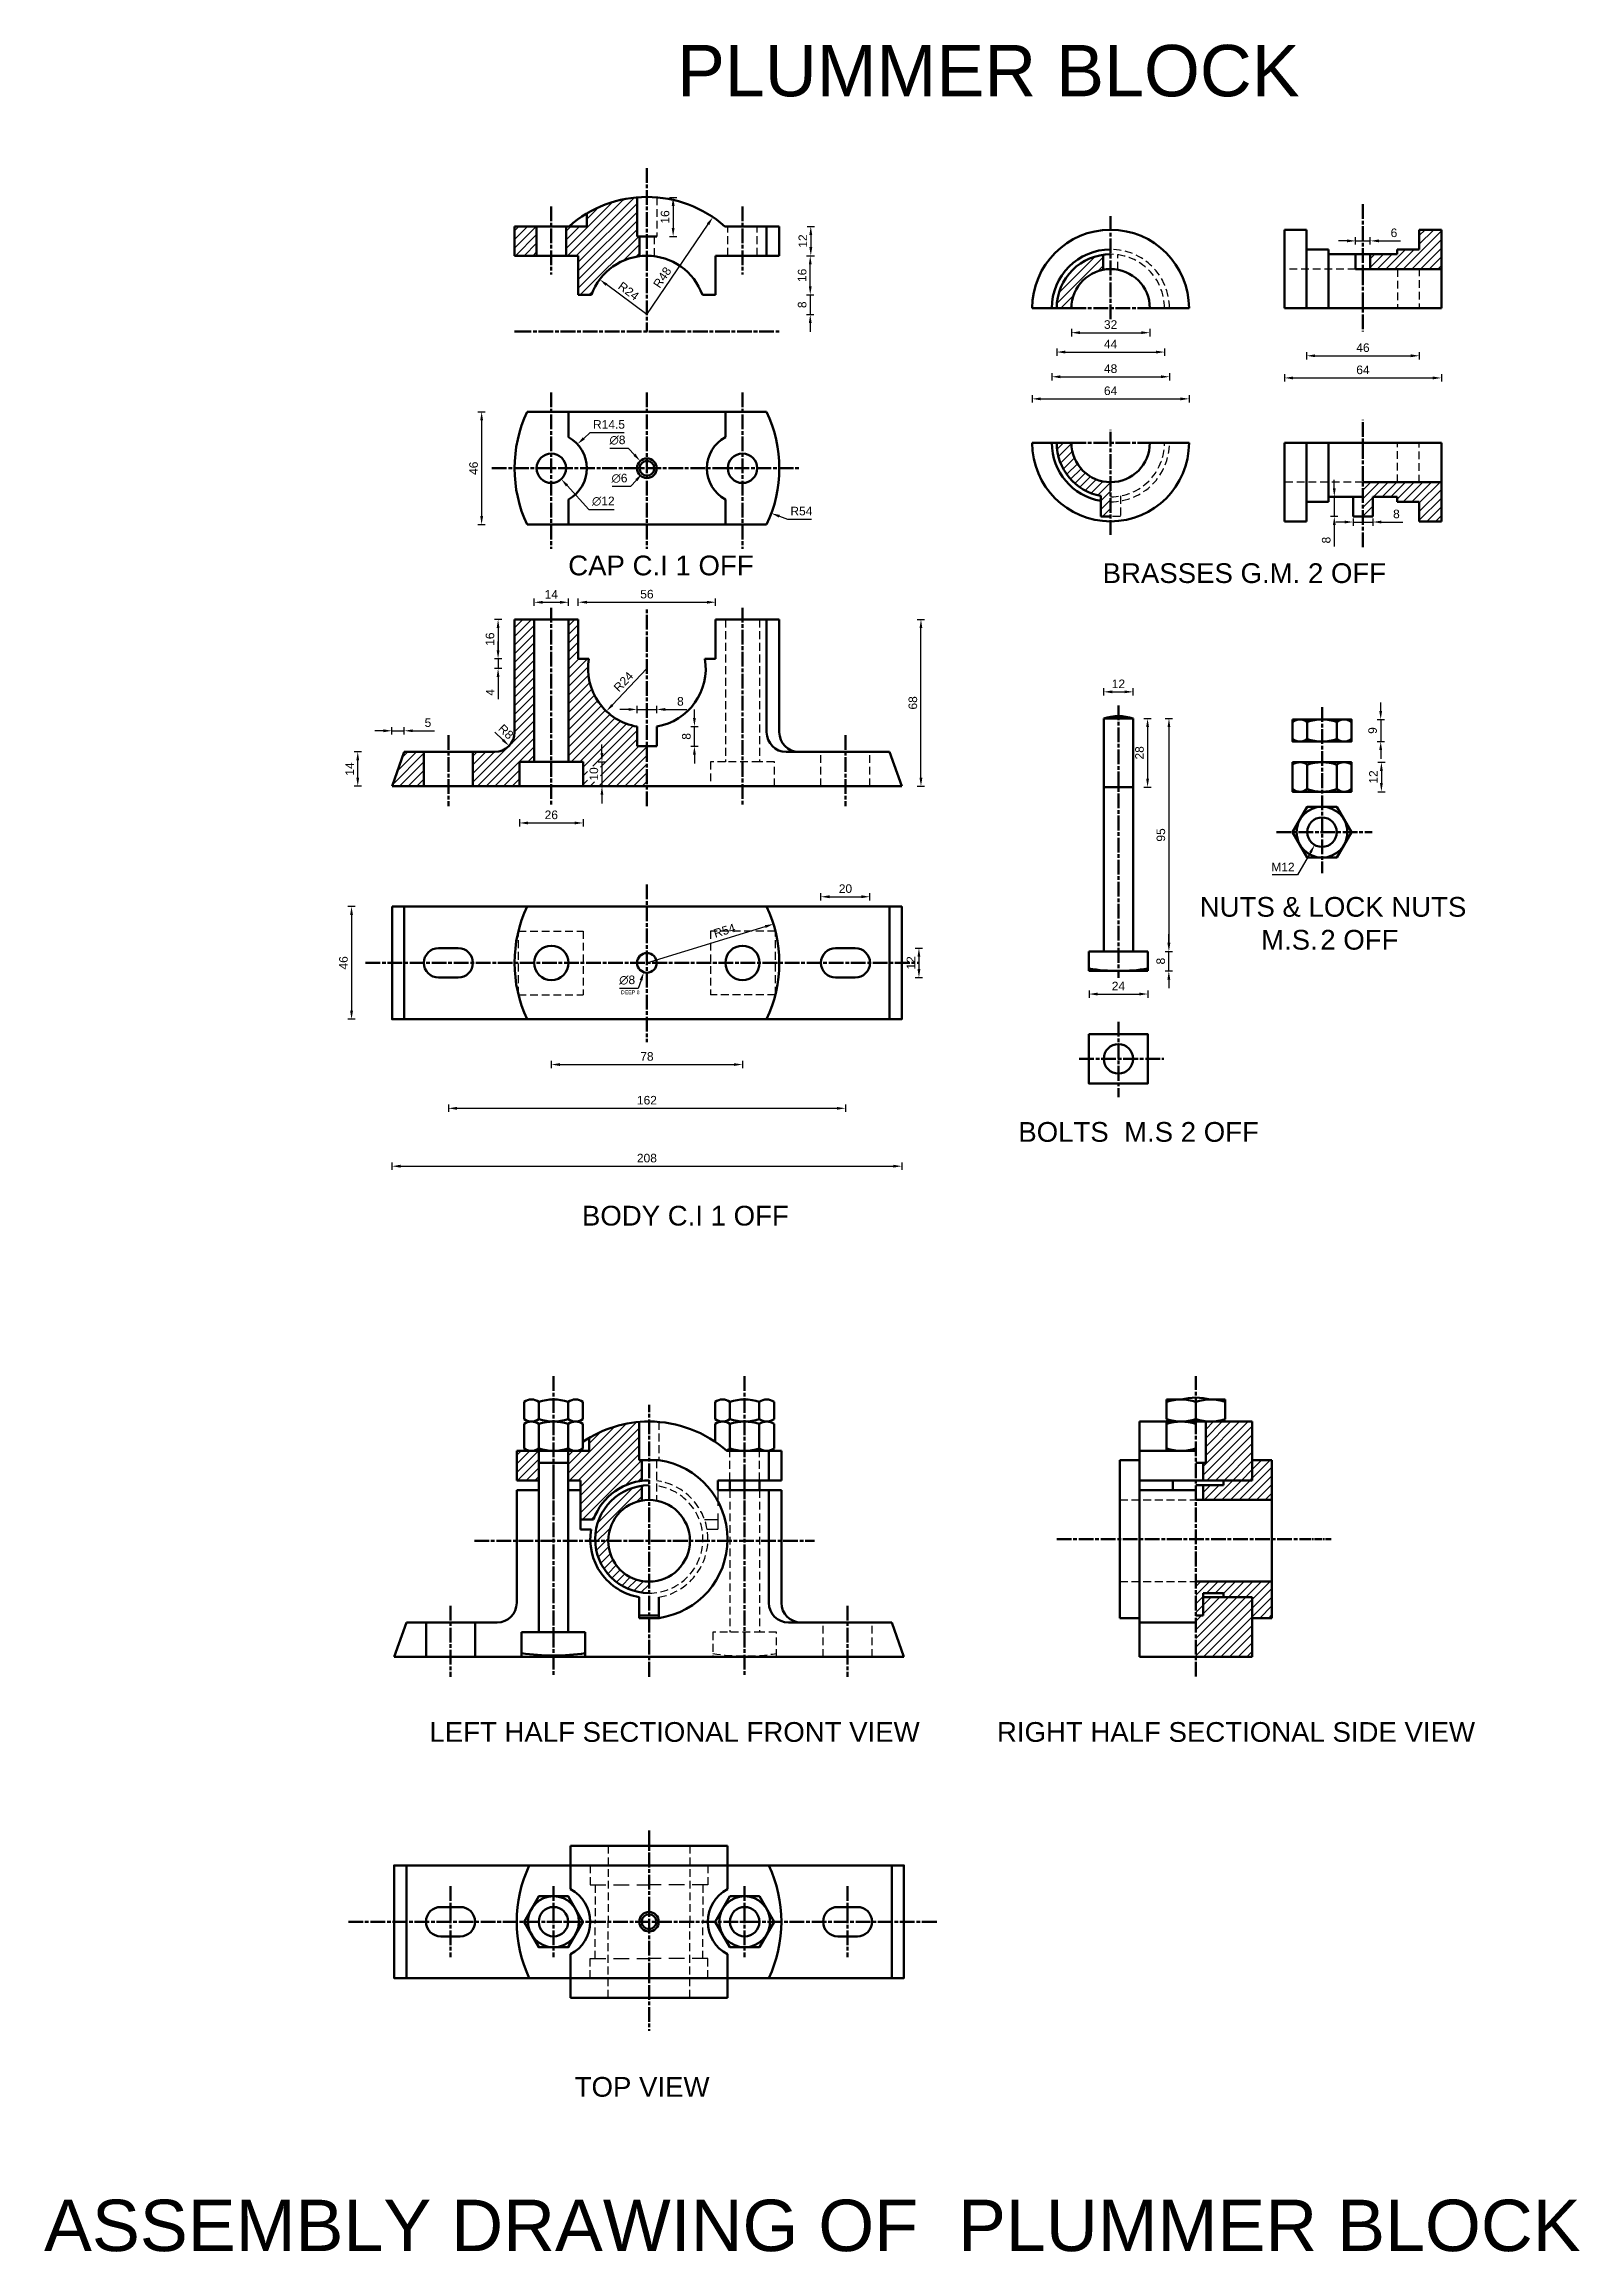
# Model space of a CAD drawing. Header units: millimetres. Extents: x 593 to 1220, y 200 to 1101.
import ezdxf

# ---------------------------------------------------------------- set-up
doc = ezdxf.new("R2010")
doc.units = ezdxf.units.MM
doc.linetypes.add('AM_ISO08W050x2', pattern=[9, 6, -0.75, 1.5, -0.75])
doc.linetypes.add('HIDDEN', pattern=[9.525, 6.35, -3.175])
for name, color, linetype, lineweight in [('AM_8', 1, 'Continuous', 25), ('BODY LINE', 7, 'Continuous', 50), ('CENTER LINE', 40, 'AM_ISO08W050x2', 100)]:
    doc.layers.add(name, color=color, linetype=linetype, lineweight=lineweight)
for name, color, linetype in [('DIMENSION', 120, 'Continuous'), ('Dimensions', 130, 'Continuous'), ('HATCH', 10, 'Continuous'), ('SECTION LINE', 210, 'HIDDEN'), ('Text', 90, 'Continuous')]:
    doc.layers.add(name, color=color, linetype=linetype)
doc.styles.get("Standard").update_dxf_attribs({"font": 'arial.ttf'})
doc.dimstyles.new('AM_ISO', dxfattribs={"dimtxt": 3.5, "dimasz": 3.5, "dimexe": 1.5, "dimexo": 1.5, "dimgap": 1.5, "dimtad": 1, "dimdsep": 46, "dimtxsty": 'Standard', "dimcen": 0, "dimclrd": 256, "dimclre": 256, "dimclrt": 3, "dimadec": 0, "dimazin": 2, "dimtp": 0.1, "dimtm": 0.1, "dimtfac": 0.71, "dimtmove": 0, "dimatfit": 3, "dimfxl": 1.5, "dimfxlon": 1, "dimlwd": -1, "dimlwe": -1, "dimarcsym": 1})
doc.dimstyles.new('AM_ISO$3', dxfattribs={"dimtxt": 3.5, "dimasz": 3.5, "dimexe": 1.5, "dimexo": 1.5, "dimgap": 1.5, "dimtad": 1, "dimtoh": 1, "dimdsep": 46, "dimtxsty": 'Standard', "dimcen": 0, "dimclrd": 256, "dimclre": 256, "dimclrt": 3, "dimadec": 0, "dimazin": 2, "dimtp": 0.1, "dimtm": 0.1, "dimtfac": 0.71, "dimtofl": 0, "dimtmove": 0, "dimatfit": 0, "dimfxl": 1.5, "dimfxlon": 1, "dimlwd": -1, "dimlwe": -1, "dimarcsym": 1})
doc.dimstyles.new('AM_ISO$4', dxfattribs={"dimtxt": 3.5, "dimasz": 3.5, "dimexe": 1.5, "dimexo": 1.5, "dimgap": 1.5, "dimtad": 1, "dimtoh": 1, "dimdsep": 46, "dimtxsty": 'Standard', "dimcen": 0, "dimclrd": 256, "dimclre": 256, "dimclrt": 3, "dimadec": 0, "dimazin": 2, "dimtp": 0.1, "dimtm": 0.1, "dimtfac": 0.71, "dimtofl": 0, "dimtmove": 0, "dimatfit": 0, "dimfxl": 1.5, "dimfxlon": 1, "dimlwd": -1, "dimlwe": -1, "dimarcsym": 1})
pattern_1 = [(45, (488.7257, 396.2871), (-1.767767, 1.767767), [])]
pattern_2 = [(45, (464.0524, 396.2871), (-1.767767, 1.767767), [])]
pattern_3 = [(45, (464.9247, -103.4068), (-1.767767, 1.767767), [])]
pattern_4 = [(45, (505.9245, 349.4194), (-1.767767, 1.767767), [])]
pattern_5 = [(45, (0, 0), (-1.767767, 1.767767), [])]

msp = doc.modelspace()

# ---------------------------------------------------------------- texts
at = {"attachment_point": 1}
for s, width, gutter_width, insert, char_height in [('    PLUMMER BLOCK', 314.73487, 104.901, (818.794, 1100.726), 20.98026), ('CAP C.I 1 OFF', 120.81987, 40.269, (806.991, 892.345), 8.05386), ('BRASSES G.M. 2 OFF', 120.81987, 40.269, (1025.017, 889.217), 8.05386), ('NUTS & LOCK NUTS\\P\\pxi-3,l6.10505,t6.10505;M.S.^I2 OFF', 120.81987, 40.269, (1064.656, 753.04), 8.05386), ('BOLTS  M.S 2 OFF', 120.81987, 40.269, (990.621, 661.21), 8.05386), ('BODY C.I 1 OFF', 120.81987, 40.269, (812.586, 627.024), 8.05386), ('LEFT HALF SECTIONAL FRONT VIEW', 205.24622, 40.269, (750.35, 416.361), 8.05386), ('RIGHT HALF SECTIONAL SIDE VIEW', 205.24622, 40.269, (981.914, 416.361), 8.05386), ('TOP VIEW', 205.24622, 40.269, (809.628, 271.551), 8.0539), ('    ASSEMBLY DRAWING OF  PLUMMER BLOCK', 912.96786, 104.901, (560.552, 221.476), 20.98026)]:
    msp.add_mtext_dynamic_manual_height_columns(s, width=width, gutter_width=gutter_width, heights=[0], dxfattribs=dict(at, insert=insert, char_height=char_height))
at = {"layer": 'Text', "insert": (828.508, 714.913), "char_height": 1.5297, "attachment_point": 1}
msp.add_mtext_dynamic_manual_height_columns('DEEP 8', width=22.94756, gutter_width=7.648, heights=[0], dxfattribs=at)

# ---------------------------------------------------------------- blocks, each defined once
blk = doc.blocks.new('*D3')
at = {"layer": 'Defpoints', "color": 0, "transparency": 16777216}
for p in [(1037.46, 836.75), (1025.46, 825.86), (1037.46, 825.86)]:
    blk.add_point(p, dxfattribs=at)
at = {"layer": 'DIMENSION', "linetype": 'ByBlock', "transparency": 16777216}
for p, q in [((1025.46, 835.25), (1025.46, 838.25)), ((1037.46, 835.25), (1037.46, 838.25)), ((1028.96, 836.75), (1033.96, 836.75))]:
    blk.add_line(p, q, dxfattribs=at)
at = {"layer": 'DIMENSION', "transparency": 16777216}
for points in [[(1028.96, 837.33), (1028.96, 836.17), (1025.46, 836.75)], [(1033.96, 837.33), (1033.96, 836.17), (1037.46, 836.75)]]:
    blk.add_solid(points, dxfattribs=at)
at = {"layer": 'DIMENSION', "color": 3, "transparency": 16777216, "insert": (1031.46, 840.01), "char_height": 3.5, "attachment_point": 5}
blk.add_mtext('12', dxfattribs=at)
blk = doc.blocks.new('*D4')
at = {"layer": 'Defpoints', "color": 0, "transparency": 16777216}
for p in [(1037.46, 825.86), (1037.46, 730.86), (1052.08, 730.86)]:
    blk.add_point(p, dxfattribs=at)
at = {"layer": 'DIMENSION', "linetype": 'ByBlock', "transparency": 16777216}
for p, q in [((1050.58, 825.86), (1053.58, 825.86)), ((1052.08, 822.36), (1052.08, 734.36)), ((1050.58, 730.86), (1053.58, 730.86))]:
    blk.add_line(p, q, dxfattribs=at)
at = {"layer": 'DIMENSION', "transparency": 16777216}
for points in [[(1051.49, 822.36), (1052.66, 822.36), (1052.08, 825.86)], [(1051.49, 734.36), (1052.66, 734.36), (1052.08, 730.86)]]:
    blk.add_solid(points, dxfattribs=at)
at = {"layer": 'DIMENSION', "color": 3, "transparency": 16777216, "insert": (1048.79, 778.36), "char_height": 3.5, "attachment_point": 5, "rotation": 90}
blk.add_mtext('95', dxfattribs=at)
blk = doc.blocks.new('*D5')
at = {"layer": 'Defpoints', "color": 0, "transparency": 16777216}
for p in [(1043.46, 730.86), (1052.03, 730.86), (1043.46, 722.86)]:
    blk.add_point(p, dxfattribs=at)
at = {"layer": 'DIMENSION', "linetype": 'ByBlock', "transparency": 16777216}
for p, q in [((1050.53, 730.86), (1053.53, 730.86)), ((1052.03, 734.36), (1052.03, 737.86)), ((1052.03, 722.86), (1052.03, 730.86)), ((1050.53, 722.86), (1053.53, 722.86)), ((1052.03, 719.36), (1052.03, 715.86))]:
    blk.add_line(p, q, dxfattribs=at)
at = {"layer": 'DIMENSION', "transparency": 16777216}
for points in [[(1051.45, 734.36), (1052.61, 734.36), (1052.03, 730.86)], [(1051.45, 719.36), (1052.61, 719.36), (1052.03, 722.86)]]:
    blk.add_solid(points, dxfattribs=at)
at = {"layer": 'DIMENSION', "color": 3, "transparency": 16777216, "insert": (1048.74, 726.86), "char_height": 3.5, "attachment_point": 5, "rotation": 90}
blk.add_mtext('8', dxfattribs=at)
blk = doc.blocks.new('*D6')
at = {"layer": 'Defpoints', "color": 0, "transparency": 16777216}
for p in [(1019.46, 722.86), (1043.46, 722.86), (1043.46, 713.44)]:
    blk.add_point(p, dxfattribs=at)
at = {"layer": 'DIMENSION', "linetype": 'ByBlock', "transparency": 16777216}
for p, q in [((1019.46, 714.94), (1019.46, 711.94)), ((1022.96, 713.44), (1039.96, 713.44)), ((1043.46, 714.94), (1043.46, 711.94))]:
    blk.add_line(p, q, dxfattribs=at)
at = {"layer": 'DIMENSION', "transparency": 16777216}
for points in [[(1022.96, 714.02), (1022.96, 712.86), (1019.46, 713.44)], [(1039.96, 714.02), (1039.96, 712.86), (1043.46, 713.44)]]:
    blk.add_solid(points, dxfattribs=at)
at = {"layer": 'DIMENSION', "color": 3, "transparency": 16777216, "insert": (1031.46, 716.7), "char_height": 3.5, "attachment_point": 5}
blk.add_mtext('24', dxfattribs=at)
blk = doc.blocks.new('*D7')
at = {"layer": 'Defpoints', "color": 0, "transparency": 16777216}
for p in [(1126.53, 825.47), (1126.53, 816.47), (1138.48, 816.47)]:
    blk.add_point(p, dxfattribs=at)
at = {"layer": 'DIMENSION', "linetype": 'ByBlock', "transparency": 16777216}
for p, q in [((1138.48, 828.97), (1138.48, 832.47)), ((1136.98, 825.47), (1139.98, 825.47)), ((1138.48, 825.47), (1138.48, 816.47)), ((1136.98, 816.47), (1139.98, 816.47)), ((1138.48, 812.97), (1138.48, 809.47))]:
    blk.add_line(p, q, dxfattribs=at)
at = {"layer": 'DIMENSION', "transparency": 16777216}
for points in [[(1137.89, 828.97), (1139.06, 828.97), (1138.48, 825.47)], [(1137.89, 812.97), (1139.06, 812.97), (1138.48, 816.47)]]:
    blk.add_solid(points, dxfattribs=at)
at = {"layer": 'DIMENSION', "color": 3, "transparency": 16777216, "insert": (1135.19, 820.97), "char_height": 3.5, "attachment_point": 5, "rotation": 90}
blk.add_mtext('9', dxfattribs=at)
blk = doc.blocks.new('*D8')
at = {"layer": 'Defpoints', "color": 0, "transparency": 16777216}
for p in [(1126.53, 808.01), (1126.53, 796.01), (1138.76, 796.01)]:
    blk.add_point(p, dxfattribs=at)
at = {"layer": 'DIMENSION', "linetype": 'ByBlock', "transparency": 16777216}
for p, q in [((1137.26, 808.01), (1140.26, 808.01)), ((1138.76, 804.51), (1138.76, 799.51)), ((1137.26, 796.01), (1140.26, 796.01))]:
    blk.add_line(p, q, dxfattribs=at)
at = {"layer": 'DIMENSION', "transparency": 16777216}
for points in [[(1138.18, 804.51), (1139.34, 804.51), (1138.76, 808.01)], [(1138.18, 799.51), (1139.34, 799.51), (1138.76, 796.01)]]:
    blk.add_solid(points, dxfattribs=at)
at = {"layer": 'DIMENSION', "color": 3, "transparency": 16777216, "insert": (1135.5, 802.01), "char_height": 3.5, "attachment_point": 5, "rotation": 90}
blk.add_mtext('12', dxfattribs=at)
blk = doc.blocks.new('*D9')
at = {"layer": 'Defpoints', "color": 0, "transparency": 16777216}
for p in [(758.09, 726.16), (920.09, 726.16), (920.09, 666.81)]:
    blk.add_point(p, dxfattribs=at)
at = {"layer": 'DIMENSION', "linetype": 'ByBlock', "transparency": 16777216}
for p, q in [((758.09, 668.31), (758.09, 665.31)), ((761.59, 666.81), (916.59, 666.81)), ((920.09, 668.31), (920.09, 665.31))]:
    blk.add_line(p, q, dxfattribs=at)
at = {"layer": 'DIMENSION', "transparency": 16777216}
for points in [[(761.59, 667.39), (761.59, 666.23), (758.09, 666.81)], [(916.59, 667.39), (916.59, 666.23), (920.09, 666.81)]]:
    blk.add_solid(points, dxfattribs=at)
at = {"layer": 'DIMENSION', "color": 3, "transparency": 16777216, "insert": (839.09, 670.1), "char_height": 3.5, "attachment_point": 5}
blk.add_mtext('162', dxfattribs=at)
blk = doc.blocks.new('*D10')
at = {"layer": 'Defpoints', "color": 0, "transparency": 16777216}
for p in [(735.09, 703.16), (943.09, 703.16), (943.09, 643.19)]:
    blk.add_point(p, dxfattribs=at)
at = {"layer": 'DIMENSION', "linetype": 'ByBlock', "transparency": 16777216}
for p, q in [((735.09, 644.69), (735.09, 641.69)), ((738.59, 643.19), (939.59, 643.19)), ((943.09, 644.69), (943.09, 641.69))]:
    blk.add_line(p, q, dxfattribs=at)
at = {"layer": 'DIMENSION', "transparency": 16777216}
for points in [[(738.59, 643.78), (738.59, 642.61), (735.09, 643.19)], [(939.59, 643.78), (939.59, 642.61), (943.09, 643.19)]]:
    blk.add_solid(points, dxfattribs=at)
at = {"layer": 'DIMENSION', "color": 3, "transparency": 16777216, "insert": (839.09, 646.48), "char_height": 3.5, "attachment_point": 5}
blk.add_mtext('208', dxfattribs=at)
blk = doc.blocks.new('*D11')
at = {"layer": 'Defpoints', "color": 0, "transparency": 16777216}
for p in [(800.09, 726.16), (878.09, 726.16), (878.09, 684.67)]:
    blk.add_point(p, dxfattribs=at)
at = {"layer": 'DIMENSION', "linetype": 'ByBlock', "transparency": 16777216}
for p, q in [((800.09, 686.17), (800.09, 683.17)), ((803.59, 684.67), (874.59, 684.67)), ((878.09, 686.17), (878.09, 683.17))]:
    blk.add_line(p, q, dxfattribs=at)
at = {"layer": 'DIMENSION', "transparency": 16777216}
for points in [[(803.59, 685.25), (803.59, 684.09), (800.09, 684.67)], [(874.59, 685.25), (874.59, 684.09), (878.09, 684.67)]]:
    blk.add_solid(points, dxfattribs=at)
at = {"layer": 'DIMENSION', "color": 3, "transparency": 16777216, "insert": (839.09, 687.96), "char_height": 3.5, "attachment_point": 5}
blk.add_mtext('78', dxfattribs=at)
blk = doc.blocks.new('*D12')
at = {"layer": 'Defpoints', "color": 0, "transparency": 16777216}
for p in [(920.09, 732.16), (920.09, 720.16), (950.08, 720.16)]:
    blk.add_point(p, dxfattribs=at)
at = {"layer": 'DIMENSION', "linetype": 'ByBlock', "transparency": 16777216}
for p, q in [((948.58, 732.16), (951.58, 732.16)), ((950.08, 728.66), (950.08, 723.66)), ((948.58, 720.16), (951.58, 720.16))]:
    blk.add_line(p, q, dxfattribs=at)
at = {"layer": 'DIMENSION', "transparency": 16777216}
for points in [[(949.49, 728.66), (950.66, 728.66), (950.08, 732.16)], [(949.49, 723.66), (950.66, 723.66), (950.08, 720.16)]]:
    blk.add_solid(points, dxfattribs=at)
at = {"layer": 'DIMENSION', "color": 3, "transparency": 16777216, "insert": (946.82, 726.16), "char_height": 3.5, "attachment_point": 5, "rotation": 90}
blk.add_mtext('12', dxfattribs=at)
blk = doc.blocks.new('*D13')
at = {"layer": 'Defpoints', "color": 0, "transparency": 16777216}
for p in [(930.09, 753.14), (910.09, 726.16), (930.09, 726.16)]:
    blk.add_point(p, dxfattribs=at)
at = {"layer": 'DIMENSION', "linetype": 'ByBlock', "transparency": 16777216}
for p, q in [((910.09, 751.64), (910.09, 754.64)), ((913.59, 753.14), (926.59, 753.14)), ((930.09, 751.64), (930.09, 754.64))]:
    blk.add_line(p, q, dxfattribs=at)
at = {"layer": 'DIMENSION', "transparency": 16777216}
for points in [[(913.59, 753.73), (913.59, 752.56), (910.09, 753.14)], [(926.59, 753.73), (926.59, 752.56), (930.09, 753.14)]]:
    blk.add_solid(points, dxfattribs=at)
at = {"layer": 'DIMENSION', "color": 3, "transparency": 16777216, "insert": (920.09, 756.43), "char_height": 3.5, "attachment_point": 5}
blk.add_mtext('20', dxfattribs=at)
blk = doc.blocks.new('*D14')
at = {"layer": 'Defpoints', "color": 0, "transparency": 16777216}
for p in [(890.72, 742), (839.09, 726.16)]:
    blk.add_point(p, dxfattribs=at)
at = {"layer": 'DIMENSION', "linetype": 'ByBlock', "transparency": 16777216}
blk.add_line((839.09, 726.16), (887.37, 740.97), dxfattribs=at)
at = {"layer": 'DIMENSION', "transparency": 16777216}
blk.add_solid([(887.2, 741.53), (887.54, 740.42), (890.72, 742)], dxfattribs=at)
at = {"layer": 'DIMENSION', "color": 3, "transparency": 16777216, "insert": (870.73, 739.3), "char_height": 3.5, "attachment_point": 5, "rotation": 17.05702}
blk.add_mtext('R54', dxfattribs=at)
blk = doc.blocks.new('*D15')
at = {"layer": 'Defpoints', "color": 0, "transparency": 16777216}
for p in [(735.09, 749.16), (718.59, 703.16), (735.09, 703.16)]:
    blk.add_point(p, dxfattribs=at)
at = {"layer": 'DIMENSION', "linetype": 'ByBlock', "transparency": 16777216}
for p, q in [((720.09, 749.16), (717.09, 749.16)), ((718.59, 745.66), (718.59, 706.66)), ((720.09, 703.16), (717.09, 703.16))]:
    blk.add_line(p, q, dxfattribs=at)
at = {"layer": 'DIMENSION', "transparency": 16777216}
for points in [[(718, 745.66), (719.17, 745.66), (718.59, 749.16)], [(718, 706.66), (719.17, 706.66), (718.59, 703.16)]]:
    blk.add_solid(points, dxfattribs=at)
at = {"layer": 'DIMENSION', "color": 3, "transparency": 16777216, "insert": (715.3, 726.16), "char_height": 3.5, "attachment_point": 5, "rotation": 90}
blk.add_mtext('46', dxfattribs=at)
blk = doc.blocks.new('*D16')
at = {"layer": 'Defpoints', "color": 0, "transparency": 16777216}
for p in [(721.12, 812.25), (740.09, 812.25), (735.09, 798.25)]:
    blk.add_point(p, dxfattribs=at)
at = {"layer": 'DIMENSION', "linetype": 'ByBlock', "transparency": 16777216}
for p, q in [((722.62, 812.25), (719.62, 812.25)), ((721.12, 801.75), (721.12, 808.75)), ((722.62, 798.25), (719.62, 798.25))]:
    blk.add_line(p, q, dxfattribs=at)
at = {"layer": 'DIMENSION', "transparency": 16777216}
for points in [[(720.54, 808.75), (721.7, 808.75), (721.12, 812.25)], [(720.54, 801.75), (721.7, 801.75), (721.12, 798.25)]]:
    blk.add_solid(points, dxfattribs=at)
at = {"layer": 'DIMENSION', "color": 3, "transparency": 16777216, "insert": (717.86, 805.25), "char_height": 3.5, "attachment_point": 5, "rotation": 90}
blk.add_mtext('14', dxfattribs=at)
blk = doc.blocks.new('*D17')
at = {"layer": 'Defpoints', "color": 0, "transparency": 16777216}
for p in [(740.09, 820.87), (740.09, 812.25), (735.09, 798.25)]:
    blk.add_point(p, dxfattribs=at)
at = {"layer": 'DIMENSION', "linetype": 'ByBlock', "transparency": 16777216}
for p, q in [((731.59, 820.87), (728.09, 820.87)), ((735.09, 819.37), (735.09, 822.37)), ((735.09, 820.87), (740.09, 820.87)), ((740.09, 819.37), (740.09, 822.37)), ((743.59, 820.87), (752.41, 820.87))]:
    blk.add_line(p, q, dxfattribs=at)
at = {"layer": 'DIMENSION', "transparency": 16777216}
for points in [[(731.59, 821.45), (731.59, 820.28), (735.09, 820.87)], [(743.59, 821.45), (743.59, 820.28), (740.09, 820.87)]]:
    blk.add_solid(points, dxfattribs=at)
at = {"layer": 'DIMENSION', "color": 3, "transparency": 16777216, "insert": (749.75, 824.15), "char_height": 3.5, "attachment_point": 5}
blk.add_mtext('5', dxfattribs=at)
blk = doc.blocks.new('*D19')
at = {"layer": 'Defpoints', "color": 0, "transparency": 16777216}
for p in [(787.09, 798.25), (813.09, 798.25), (813.09, 783.25)]:
    blk.add_point(p, dxfattribs=at)
at = {"layer": 'DIMENSION', "linetype": 'ByBlock', "transparency": 16777216}
for p, q in [((787.09, 784.75), (787.09, 781.75)), ((813.09, 784.75), (813.09, 781.75)), ((790.59, 783.25), (809.59, 783.25))]:
    blk.add_line(p, q, dxfattribs=at)
at = {"layer": 'DIMENSION', "transparency": 16777216}
for points in [[(790.59, 783.83), (790.59, 782.67), (787.09, 783.25)], [(809.59, 783.83), (809.59, 782.67), (813.09, 783.25)]]:
    blk.add_solid(points, dxfattribs=at)
at = {"layer": 'DIMENSION', "color": 3, "transparency": 16777216, "insert": (800.09, 786.54), "char_height": 3.5, "attachment_point": 5}
blk.add_mtext('26', dxfattribs=at)
blk = doc.blocks.new('*D20')
at = {"layer": 'Defpoints', "color": 0, "transparency": 16777216}
for p in [(813.09, 808.25), (813.09, 798.25), (820.75, 798.25)]:
    blk.add_point(p, dxfattribs=at)
at = {"layer": 'DIMENSION', "linetype": 'ByBlock', "transparency": 16777216}
for p, q in [((820.75, 811.75), (820.75, 815.25)), ((819.25, 808.25), (822.25, 808.25)), ((820.75, 808.25), (820.75, 798.25)), ((819.25, 798.25), (822.25, 798.25)), ((820.75, 794.75), (820.75, 791.25))]:
    blk.add_line(p, q, dxfattribs=at)
at = {"layer": 'DIMENSION', "transparency": 16777216}
for points in [[(820.17, 811.75), (821.33, 811.75), (820.75, 808.25)], [(820.17, 794.75), (821.33, 794.75), (820.75, 798.25)]]:
    blk.add_solid(points, dxfattribs=at)
at = {"layer": 'DIMENSION', "color": 3, "transparency": 16777216, "insert": (817.46, 803.25), "char_height": 3.5, "attachment_point": 5, "rotation": 90}
blk.add_mtext('10', dxfattribs=at)
blk = doc.blocks.new('*D21')
at = {"layer": 'Defpoints', "color": 0, "transparency": 16777216}
for p in [(793.09, 866.25), (807.09, 873.29), (807.09, 866.25)]:
    blk.add_point(p, dxfattribs=at)
at = {"layer": 'DIMENSION', "linetype": 'ByBlock', "transparency": 16777216}
for p, q in [((793.09, 871.79), (793.09, 874.79)), ((807.09, 871.79), (807.09, 874.79)), ((796.59, 873.29), (803.59, 873.29))]:
    blk.add_line(p, q, dxfattribs=at)
at = {"layer": 'DIMENSION', "transparency": 16777216}
for points in [[(796.59, 873.88), (796.59, 872.71), (793.09, 873.29)], [(803.59, 873.88), (803.59, 872.71), (807.09, 873.29)]]:
    blk.add_solid(points, dxfattribs=at)
at = {"layer": 'DIMENSION', "color": 3, "transparency": 16777216, "insert": (800.09, 876.55), "char_height": 3.5, "attachment_point": 5}
blk.add_mtext('14', dxfattribs=at)
blk = doc.blocks.new('*D22')
at = {"layer": 'Defpoints', "color": 0, "transparency": 16777216}
for p in [(811.09, 866.25), (778.38, 850.25), (811.09, 850.25)]:
    blk.add_point(p, dxfattribs=at)
at = {"layer": 'DIMENSION', "linetype": 'ByBlock', "transparency": 16777216}
for p, q in [((779.88, 866.25), (776.88, 866.25)), ((778.38, 862.75), (778.38, 853.75)), ((779.88, 850.25), (776.88, 850.25))]:
    blk.add_line(p, q, dxfattribs=at)
at = {"layer": 'DIMENSION', "transparency": 16777216}
for points in [[(777.79, 862.75), (778.96, 862.75), (778.38, 866.25)], [(777.79, 853.75), (778.96, 853.75), (778.38, 850.25)]]:
    blk.add_solid(points, dxfattribs=at)
at = {"layer": 'DIMENSION', "color": 3, "transparency": 16777216, "insert": (775.09, 858.25), "char_height": 3.5, "attachment_point": 5, "rotation": 90}
blk.add_mtext('16', dxfattribs=at)
blk = doc.blocks.new('*D23')
at = {"layer": 'Defpoints', "color": 0, "transparency": 16777216}
for p in [(815.43, 850.25), (778.38, 846.25), (815.43, 846.25)]:
    blk.add_point(p, dxfattribs=at)
at = {"layer": 'DIMENSION', "linetype": 'ByBlock', "transparency": 16777216}
for p, q in [((778.38, 853.75), (778.38, 857.25)), ((779.88, 850.25), (776.88, 850.25)), ((778.38, 850.25), (778.38, 846.25)), ((779.88, 846.25), (776.88, 846.25)), ((778.38, 842.75), (778.38, 833.83))]:
    blk.add_line(p, q, dxfattribs=at)
at = {"layer": 'DIMENSION', "transparency": 16777216}
for points in [[(777.79, 853.75), (778.96, 853.75), (778.38, 850.25)], [(777.79, 842.75), (778.96, 842.75), (778.38, 846.25)]]:
    blk.add_solid(points, dxfattribs=at)
at = {"layer": 'DIMENSION', "color": 3, "transparency": 16777216, "insert": (775.13, 836.54), "char_height": 3.5, "attachment_point": 5, "rotation": 90}
blk.add_mtext('4', dxfattribs=at)
blk = doc.blocks.new('*D24')
at = {"layer": 'Defpoints', "color": 0, "transparency": 16777216}
for p in [(843.09, 829.57), (835.09, 822.58), (843.09, 822.58)]:
    blk.add_point(p, dxfattribs=at)
at = {"layer": 'DIMENSION', "linetype": 'ByBlock', "transparency": 16777216}
for p, q in [((831.59, 829.57), (828.09, 829.57)), ((835.09, 828.07), (835.09, 831.07)), ((835.09, 829.57), (843.09, 829.57)), ((843.09, 828.07), (843.09, 831.07)), ((846.59, 829.57), (855.4, 829.57))]:
    blk.add_line(p, q, dxfattribs=at)
at = {"layer": 'DIMENSION', "transparency": 16777216}
for points in [[(831.59, 830.15), (831.59, 828.99), (835.09, 829.57)], [(846.59, 830.15), (846.59, 828.99), (843.09, 829.57)]]:
    blk.add_solid(points, dxfattribs=at)
at = {"layer": 'DIMENSION', "color": 3, "transparency": 16777216, "insert": (852.75, 832.86), "char_height": 3.5, "attachment_point": 5}
blk.add_mtext('8', dxfattribs=at)
blk = doc.blocks.new('*D25')
at = {"layer": 'Defpoints', "color": 0, "transparency": 16777216}
for p in [(843.09, 822.58), (858.48, 822.58), (843.09, 814.58)]:
    blk.add_point(p, dxfattribs=at)
at = {"layer": 'DIMENSION', "linetype": 'ByBlock', "transparency": 16777216}
for p, q in [((858.48, 826.08), (858.48, 829.58)), ((856.98, 822.58), (859.98, 822.58)), ((858.48, 814.58), (858.48, 822.58)), ((856.98, 814.58), (859.98, 814.58)), ((858.48, 811.08), (858.48, 807.58))]:
    blk.add_line(p, q, dxfattribs=at)
at = {"layer": 'DIMENSION', "transparency": 16777216}
for points in [[(857.89, 826.08), (859.06, 826.08), (858.48, 822.58)], [(857.89, 811.08), (859.06, 811.08), (858.48, 814.58)]]:
    blk.add_solid(points, dxfattribs=at)
at = {"layer": 'DIMENSION', "color": 3, "transparency": 16777216, "insert": (855.19, 818.58), "char_height": 3.5, "attachment_point": 5, "rotation": 90}
blk.add_mtext('8', dxfattribs=at)
blk = doc.blocks.new('*D26')
at = {"layer": 'Defpoints', "color": 0, "transparency": 16777216}
for p in [(811.09, 866.25), (867.09, 873.32), (867.09, 866.25)]:
    blk.add_point(p, dxfattribs=at)
at = {"layer": 'DIMENSION', "linetype": 'ByBlock', "transparency": 16777216}
for p, q in [((811.09, 871.82), (811.09, 874.82)), ((867.09, 871.82), (867.09, 874.82)), ((814.59, 873.32), (863.59, 873.32))]:
    blk.add_line(p, q, dxfattribs=at)
at = {"layer": 'DIMENSION', "transparency": 16777216}
for points in [[(814.59, 873.9), (814.59, 872.73), (811.09, 873.32)], [(863.59, 873.9), (863.59, 872.73), (867.09, 873.32)]]:
    blk.add_solid(points, dxfattribs=at)
at = {"layer": 'DIMENSION', "color": 3, "transparency": 16777216, "insert": (839.09, 876.6), "char_height": 3.5, "attachment_point": 5}
blk.add_mtext('56', dxfattribs=at)
blk = doc.blocks.new('*D27')
at = {"layer": 'Defpoints', "color": 0, "transparency": 16777216}
for p in [(943.09, 866.25), (950.9, 866.25), (943.09, 798.25)]:
    blk.add_point(p, dxfattribs=at)
at = {"layer": 'DIMENSION', "linetype": 'ByBlock', "transparency": 16777216}
for p, q in [((949.4, 866.25), (952.4, 866.25)), ((950.9, 801.75), (950.9, 862.75)), ((949.4, 798.25), (952.4, 798.25))]:
    blk.add_line(p, q, dxfattribs=at)
at = {"layer": 'DIMENSION', "transparency": 16777216}
for points in [[(950.31, 862.75), (951.48, 862.75), (950.9, 866.25)], [(950.31, 801.75), (951.48, 801.75), (950.9, 798.25)]]:
    blk.add_solid(points, dxfattribs=at)
at = {"layer": 'DIMENSION', "color": 3, "transparency": 16777216, "insert": (947.61, 832.25), "char_height": 3.5, "attachment_point": 5, "rotation": 90}
blk.add_mtext('68', dxfattribs=at)
blk = doc.blocks.new('*D28')
at = {"layer": 'Defpoints', "color": 0, "transparency": 16777216}
for p in [(839.09, 846.25), (822.57, 828.84)]:
    blk.add_point(p, dxfattribs=at)
at = {"layer": 'DIMENSION', "linetype": 'ByBlock', "transparency": 16777216}
blk.add_line((839.09, 846.25), (824.98, 831.38), dxfattribs=at)
at = {"layer": 'DIMENSION', "transparency": 16777216}
blk.add_solid([(824.56, 831.78), (825.41, 830.98), (822.57, 828.84)], dxfattribs=at)
at = {"layer": 'DIMENSION', "color": 3, "transparency": 16777216, "insert": (829.51, 840.88), "char_height": 3.5, "attachment_point": 5, "rotation": 46.49848}
blk.add_mtext('R24', dxfattribs=at)
blk = doc.blocks.new('*D29')
at = {"layer": 'Defpoints', "color": 0, "transparency": 16777216}
for p in [(752.33, 950.98), (752.33, 904.98), (771.66, 904.98)]:
    blk.add_point(p, dxfattribs=at)
at = {"layer": 'DIMENSION', "linetype": 'ByBlock', "transparency": 16777216}
for p, q in [((770.16, 950.98), (773.16, 950.98)), ((771.66, 947.48), (771.66, 908.48)), ((770.16, 904.98), (773.16, 904.98))]:
    blk.add_line(p, q, dxfattribs=at)
at = {"layer": 'DIMENSION', "transparency": 16777216}
for points in [[(771.08, 947.48), (772.25, 947.48), (771.66, 950.98)], [(771.08, 908.48), (772.25, 908.48), (771.66, 904.98)]]:
    blk.add_solid(points, dxfattribs=at)
at = {"layer": 'DIMENSION', "color": 3, "transparency": 16777216, "insert": (768.38, 927.98), "char_height": 3.5, "attachment_point": 5, "rotation": 90}
blk.add_mtext('46', dxfattribs=at)
blk = doc.blocks.new('*D30')
at = {"layer": 'Defpoints', "color": 0, "transparency": 16777216}
for p in [(810.75, 937.82), (800.09, 927.98)]:
    blk.add_point(p, dxfattribs=at)
at = {"layer": 'DIMENSION', "linetype": 'ByBlock', "transparency": 16777216}
for p, q in [((813.32, 940.19), (815.89, 942.56)), ((815.89, 942.56), (829.86, 942.56))]:
    blk.add_line(p, q, dxfattribs=at)
at = {"layer": 'DIMENSION', "transparency": 16777216}
blk.add_solid([(812.93, 940.62), (813.72, 939.76), (810.75, 937.82)], dxfattribs=at)
at = {"layer": 'DIMENSION', "color": 3, "transparency": 16777216, "insert": (823.63, 945.85), "char_height": 3.5, "attachment_point": 5}
blk.add_mtext('R14.5', dxfattribs=at)
blk = doc.blocks.new('*D31')
at = {"layer": 'Defpoints', "color": 0, "transparency": 16777216}
for p in [(836.38, 930.92), (841.81, 925.04)]:
    blk.add_point(p, dxfattribs=at)
at = {"layer": 'DIMENSION', "linetype": 'ByBlock', "transparency": 16777216}
for p, q in [((831.63, 936.06), (824.02, 936.06)), ((834, 933.49), (831.63, 936.06))]:
    blk.add_line(p, q, dxfattribs=at)
at = {"layer": 'DIMENSION', "transparency": 16777216}
blk.add_solid([(834.43, 933.89), (833.58, 933.09), (836.38, 930.92)], dxfattribs=at)
at = {"layer": 'DIMENSION', "color": 3, "transparency": 16777216, "insert": (827.08, 939.45), "char_height": 3.5, "attachment_point": 5}
blk.add_mtext('∅8', dxfattribs=at)
blk = doc.blocks.new('*D32')
at = {"layer": 'Defpoints', "color": 0, "transparency": 16777216}
for p in [(841.08, 930.23), (837.1, 925.74)]:
    blk.add_point(p, dxfattribs=at)
at = {"layer": 'DIMENSION', "linetype": 'ByBlock', "transparency": 16777216}
for p, q in [((832.46, 920.5), (824.86, 920.5)), ((834.78, 923.12), (832.46, 920.5))]:
    blk.add_line(p, q, dxfattribs=at)
at = {"layer": 'DIMENSION', "transparency": 16777216}
blk.add_solid([(834.35, 923.5), (835.22, 922.73), (837.1, 925.74)], dxfattribs=at)
at = {"layer": 'DIMENSION', "color": 3, "transparency": 16777216, "insert": (827.91, 923.88), "char_height": 3.5, "attachment_point": 5}
blk.add_mtext('∅6', dxfattribs=at)
blk = doc.blocks.new('*D33')
at = {"layer": 'Defpoints', "color": 0, "transparency": 16777216}
for p in [(839.09, 927.98), (889.87, 909.6)]:
    blk.add_point(p, dxfattribs=at)
at = {"layer": 'DIMENSION', "linetype": 'ByBlock', "transparency": 16777216}
for p, q in [((893.16, 908.41), (896.45, 907.21)), ((896.45, 907.21), (906.3, 907.21))]:
    blk.add_line(p, q, dxfattribs=at)
at = {"layer": 'DIMENSION', "transparency": 16777216}
blk.add_solid([(893.36, 908.95), (892.96, 907.86), (889.87, 909.6)], dxfattribs=at)
at = {"layer": 'DIMENSION', "color": 3, "transparency": 16777216, "insert": (902.12, 910.49), "char_height": 3.5, "attachment_point": 5}
blk.add_mtext('R54', dxfattribs=at)
blk = doc.blocks.new('*D34')
at = {"layer": 'Defpoints', "color": 0, "transparency": 16777216}
for p in [(796.06, 932.42), (804.13, 923.54)]:
    blk.add_point(p, dxfattribs=at)
at = {"layer": 'DIMENSION', "linetype": 'ByBlock', "transparency": 16777216}
for p, q in [((806.49, 920.96), (815.41, 911.15)), ((815.41, 911.15), (825.7, 911.15))]:
    blk.add_line(p, q, dxfattribs=at)
at = {"layer": 'DIMENSION', "transparency": 16777216}
blk.add_solid([(806.92, 921.35), (806.06, 920.56), (804.13, 923.54)], dxfattribs=at)
at = {"layer": 'DIMENSION', "color": 3, "transparency": 16777216, "insert": (821.31, 914.54), "char_height": 3.5, "attachment_point": 5}
blk.add_mtext('∅12', dxfattribs=at)
blk = doc.blocks.new('*D35')
at = {"layer": 'Defpoints', "color": 0, "transparency": 16777216}
for p in [(996.28, 988.31), (1060.28, 988.31), (1060.28, 956.3)]:
    blk.add_point(p, dxfattribs=at)
at = {"layer": 'DIMENSION', "linetype": 'ByBlock', "transparency": 16777216}
for p, q in [((996.28, 957.8), (996.28, 954.8)), ((999.78, 956.3), (1056.78, 956.3)), ((1060.28, 957.8), (1060.28, 954.8))]:
    blk.add_line(p, q, dxfattribs=at)
at = {"layer": 'DIMENSION', "transparency": 16777216}
for points in [[(999.78, 956.88), (999.78, 955.72), (996.28, 956.3)], [(1056.78, 956.88), (1056.78, 955.72), (1060.28, 956.3)]]:
    blk.add_solid(points, dxfattribs=at)
at = {"layer": 'DIMENSION', "color": 3, "transparency": 16777216, "insert": (1028.28, 959.59), "char_height": 3.5, "attachment_point": 5}
blk.add_mtext('64', dxfattribs=at)
blk = doc.blocks.new('*D36')
at = {"layer": 'Defpoints', "color": 0, "transparency": 16777216}
for p in [(1004.28, 988.31), (1052.28, 988.31), (1052.28, 965.32)]:
    blk.add_point(p, dxfattribs=at)
at = {"layer": 'DIMENSION', "linetype": 'ByBlock', "transparency": 16777216}
for p, q in [((1004.28, 966.82), (1004.28, 963.82)), ((1007.78, 965.32), (1048.78, 965.32)), ((1052.28, 966.82), (1052.28, 963.82))]:
    blk.add_line(p, q, dxfattribs=at)
at = {"layer": 'DIMENSION', "transparency": 16777216}
for points in [[(1007.78, 965.9), (1007.78, 964.73), (1004.28, 965.32)], [(1048.78, 965.9), (1048.78, 964.73), (1052.28, 965.32)]]:
    blk.add_solid(points, dxfattribs=at)
at = {"layer": 'DIMENSION', "color": 3, "transparency": 16777216, "insert": (1028.28, 968.6), "char_height": 3.5, "attachment_point": 5}
blk.add_mtext('48', dxfattribs=at)
blk = doc.blocks.new('*D37')
at = {"layer": 'Defpoints', "color": 0, "transparency": 16777216}
for p in [(1006.28, 989.4), (1050.28, 989.4), (1050.28, 975.4)]:
    blk.add_point(p, dxfattribs=at)
at = {"layer": 'DIMENSION', "linetype": 'ByBlock', "transparency": 16777216}
for p, q in [((1006.28, 976.9), (1006.28, 973.9)), ((1009.78, 975.4), (1046.78, 975.4)), ((1050.28, 976.9), (1050.28, 973.9))]:
    blk.add_line(p, q, dxfattribs=at)
at = {"layer": 'DIMENSION', "transparency": 16777216}
for points in [[(1009.78, 975.98), (1009.78, 974.81), (1006.28, 975.4)], [(1046.78, 975.98), (1046.78, 974.81), (1050.28, 975.4)]]:
    blk.add_solid(points, dxfattribs=at)
at = {"layer": 'DIMENSION', "color": 3, "transparency": 16777216, "insert": (1028.28, 978.65), "char_height": 3.5, "attachment_point": 5}
blk.add_mtext('44', dxfattribs=at)
blk = doc.blocks.new('*D38')
at = {"layer": 'Defpoints', "color": 0, "transparency": 16777216}
for p in [(1012.28, 991.29), (1044.28, 991.29), (1044.28, 983.31)]:
    blk.add_point(p, dxfattribs=at)
at = {"layer": 'DIMENSION', "linetype": 'ByBlock', "transparency": 16777216}
for p, q in [((1012.28, 984.81), (1012.28, 981.81)), ((1015.78, 983.31), (1040.78, 983.31)), ((1044.28, 984.81), (1044.28, 981.81))]:
    blk.add_line(p, q, dxfattribs=at)
at = {"layer": 'DIMENSION', "transparency": 16777216}
for points in [[(1015.78, 983.89), (1015.78, 982.73), (1012.28, 983.31)], [(1040.78, 983.89), (1040.78, 982.73), (1044.28, 983.31)]]:
    blk.add_solid(points, dxfattribs=at)
at = {"layer": 'DIMENSION', "color": 3, "transparency": 16777216, "insert": (1028.28, 986.6), "char_height": 3.5, "attachment_point": 5}
blk.add_mtext('32', dxfattribs=at)
blk = doc.blocks.new('*D39')
at = {"layer": 'Defpoints', "color": 0, "transparency": 16777216}
for p in [(1134.23, 1020.76), (1128.23, 1010.77), (1134.23, 1010.77)]:
    blk.add_point(p, dxfattribs=at)
at = {"layer": 'DIMENSION', "linetype": 'ByBlock', "transparency": 16777216}
for p, q in [((1124.73, 1020.76), (1121.23, 1020.76)), ((1128.23, 1019.26), (1128.23, 1022.26)), ((1128.23, 1020.76), (1134.23, 1020.76)), ((1134.23, 1019.26), (1134.23, 1022.26)), ((1137.73, 1020.76), (1146.54, 1020.76))]:
    blk.add_line(p, q, dxfattribs=at)
at = {"layer": 'DIMENSION', "transparency": 16777216}
for points in [[(1124.73, 1021.34), (1124.73, 1020.17), (1128.23, 1020.76)], [(1137.73, 1021.34), (1137.73, 1020.17), (1134.23, 1020.76)]]:
    blk.add_solid(points, dxfattribs=at)
at = {"layer": 'DIMENSION', "color": 3, "transparency": 16777216, "insert": (1143.88, 1024.04), "char_height": 3.5, "attachment_point": 5}
blk.add_mtext('6', dxfattribs=at)
blk = doc.blocks.new('*D40')
at = {"layer": 'Defpoints', "color": 0, "transparency": 16777216}
for p in [(1099.23, 993.29), (1163.23, 993.29), (1163.23, 964.84)]:
    blk.add_point(p, dxfattribs=at)
at = {"layer": 'DIMENSION', "linetype": 'ByBlock', "transparency": 16777216}
for p, q in [((1099.23, 966.34), (1099.23, 963.34)), ((1102.73, 964.84), (1159.73, 964.84)), ((1163.23, 966.34), (1163.23, 963.34))]:
    blk.add_line(p, q, dxfattribs=at)
at = {"layer": 'DIMENSION', "transparency": 16777216}
for points in [[(1102.73, 965.42), (1102.73, 964.25), (1099.23, 964.84)], [(1159.73, 965.42), (1159.73, 964.25), (1163.23, 964.84)]]:
    blk.add_solid(points, dxfattribs=at)
at = {"layer": 'DIMENSION', "color": 3, "transparency": 16777216, "insert": (1131.23, 968.12), "char_height": 3.5, "attachment_point": 5}
blk.add_mtext('64', dxfattribs=at)
blk = doc.blocks.new('*D41')
at = {"layer": 'Defpoints', "color": 0, "transparency": 16777216}
for p in [(1108.23, 993.29), (1154.23, 993.29), (1154.23, 973.88)]:
    blk.add_point(p, dxfattribs=at)
at = {"layer": 'DIMENSION', "linetype": 'ByBlock', "transparency": 16777216}
for p, q in [((1108.23, 975.38), (1108.23, 972.38)), ((1111.73, 973.88), (1150.73, 973.88)), ((1154.23, 975.38), (1154.23, 972.38))]:
    blk.add_line(p, q, dxfattribs=at)
at = {"layer": 'DIMENSION', "transparency": 16777216}
for points in [[(1111.73, 974.47), (1111.73, 973.3), (1108.23, 973.88)], [(1150.73, 974.47), (1150.73, 973.3), (1154.23, 973.88)]]:
    blk.add_solid(points, dxfattribs=at)
at = {"layer": 'DIMENSION', "color": 3, "transparency": 16777216, "insert": (1131.23, 977.17), "char_height": 3.5, "attachment_point": 5}
blk.add_mtext('46', dxfattribs=at)
blk = doc.blocks.new('*D43')
at = {"layer": 'Defpoints', "color": 0, "transparency": 16777216}
for p in [(819.81, 1004.99), (839.09, 990.7)]:
    blk.add_point(p, dxfattribs=at)
at = {"layer": 'DIMENSION', "linetype": 'ByBlock', "transparency": 16777216}
blk.add_line((839.09, 990.7), (822.63, 1002.91), dxfattribs=at)
at = {"layer": 'DIMENSION', "transparency": 16777216}
blk.add_solid([(822.97, 1003.38), (822.28, 1002.44), (819.81, 1004.99)], dxfattribs=at)
at = {"layer": 'DIMENSION', "color": 3, "transparency": 16777216, "insert": (831.62, 1000.29), "char_height": 3.5, "attachment_point": 5, "rotation": 323.4474}
blk.add_mtext('R24', dxfattribs=at)
blk = doc.blocks.new('*D44')
at = {"layer": 'Defpoints', "color": 0, "transparency": 16777216}
for p in [(866, 1030.45), (839.09, 990.7)]:
    blk.add_point(p, dxfattribs=at)
at = {"layer": 'DIMENSION', "linetype": 'ByBlock', "transparency": 16777216}
blk.add_line((839.09, 990.7), (864.04, 1027.55), dxfattribs=at)
at = {"layer": 'DIMENSION', "transparency": 16777216}
blk.add_solid([(863.56, 1027.88), (864.53, 1027.22), (866, 1030.45)], dxfattribs=at)
at = {"layer": 'DIMENSION', "color": 3, "transparency": 16777216, "insert": (845.38, 1005.85), "char_height": 3.5, "attachment_point": 5, "rotation": 55.90075}
blk.add_mtext('R48', dxfattribs=at)
blk = doc.blocks.new('*D45')
at = {"layer": 'Defpoints', "color": 0, "transparency": 16777216}
for p in [(893.09, 1026.7), (893.09, 1014.7), (905.96, 1014.7)]:
    blk.add_point(p, dxfattribs=at)
at = {"layer": 'DIMENSION', "linetype": 'ByBlock', "transparency": 16777216}
for p, q in [((904.46, 1026.7), (907.46, 1026.7)), ((905.96, 1023.2), (905.96, 1018.2)), ((904.46, 1014.7), (907.46, 1014.7))]:
    blk.add_line(p, q, dxfattribs=at)
at = {"layer": 'DIMENSION', "transparency": 16777216}
for points in [[(905.37, 1023.2), (906.54, 1023.2), (905.96, 1026.7)], [(905.37, 1018.2), (906.54, 1018.2), (905.96, 1014.7)]]:
    blk.add_solid(points, dxfattribs=at)
at = {"layer": 'DIMENSION', "color": 3, "transparency": 16777216, "insert": (902.7, 1020.7), "char_height": 3.5, "attachment_point": 5, "rotation": 90}
blk.add_mtext('12', dxfattribs=at)
blk = doc.blocks.new('*D46')
at = {"layer": 'Defpoints', "color": 0, "transparency": 16777216}
for p in [(867.09, 1014.7), (905.73, 1014.7), (867.09, 998.7)]:
    blk.add_point(p, dxfattribs=at)
at = {"layer": 'DIMENSION', "linetype": 'ByBlock', "transparency": 16777216}
for p, q in [((904.23, 1014.7), (907.23, 1014.7)), ((905.73, 1002.2), (905.73, 1011.2)), ((904.23, 998.7), (907.23, 998.7))]:
    blk.add_line(p, q, dxfattribs=at)
at = {"layer": 'DIMENSION', "transparency": 16777216}
for points in [[(905.15, 1011.2), (906.31, 1011.2), (905.73, 1014.7)], [(905.15, 1002.2), (906.31, 1002.2), (905.73, 998.7)]]:
    blk.add_solid(points, dxfattribs=at)
at = {"layer": 'DIMENSION', "color": 3, "transparency": 16777216, "insert": (902.44, 1006.7), "char_height": 3.5, "attachment_point": 5, "rotation": 90}
blk.add_mtext('16', dxfattribs=at)
blk = doc.blocks.new('*D47')
at = {"layer": 'Defpoints', "color": 0, "transparency": 16777216}
for p in [(839.09, 998.7), (839.09, 990.7), (905.73, 990.7)]:
    blk.add_point(p, dxfattribs=at)
at = {"layer": 'DIMENSION', "linetype": 'ByBlock', "transparency": 16777216}
for p, q in [((905.73, 1002.2), (905.73, 1005.7)), ((904.23, 998.7), (907.23, 998.7)), ((905.73, 998.7), (905.73, 990.7)), ((904.23, 990.7), (907.23, 990.7)), ((905.73, 987.2), (905.73, 983.7))]:
    blk.add_line(p, q, dxfattribs=at)
at = {"layer": 'DIMENSION', "transparency": 16777216}
for points in [[(905.15, 1002.2), (906.31, 1002.2), (905.73, 998.7)], [(905.15, 987.2), (906.31, 987.2), (905.73, 990.7)]]:
    blk.add_solid(points, dxfattribs=at)
at = {"layer": 'DIMENSION', "color": 3, "transparency": 16777216, "insert": (902.44, 994.7), "char_height": 3.5, "attachment_point": 5, "rotation": 90}
blk.add_mtext('8', dxfattribs=at)
blk = doc.blocks.new('*D48')
at = {"layer": 'Defpoints', "color": 0, "transparency": 16777216}
for p in [(843.09, 1038.53), (843.09, 1022.53), (849.79, 1022.53)]:
    blk.add_point(p, dxfattribs=at)
at = {"layer": 'DIMENSION', "linetype": 'ByBlock', "transparency": 16777216}
for p, q in [((848.29, 1038.53), (851.29, 1038.53)), ((849.79, 1035.03), (849.79, 1026.03)), ((848.29, 1022.53), (851.29, 1022.53))]:
    blk.add_line(p, q, dxfattribs=at)
at = {"layer": 'DIMENSION', "transparency": 16777216}
for points in [[(849.21, 1035.03), (850.38, 1035.03), (849.79, 1038.53)], [(849.21, 1026.03), (850.38, 1026.03), (849.79, 1022.53)]]:
    blk.add_solid(points, dxfattribs=at)
at = {"layer": 'DIMENSION', "color": 3, "transparency": 16777216, "insert": (846.51, 1030.53), "char_height": 3.5, "attachment_point": 5, "rotation": 90}
blk.add_mtext('16', dxfattribs=at)
blk = doc.blocks.new('*D52')
at = {"layer": 'Defpoints', "color": 0, "ltscale": 0.5, "transparency": 16777216}
for p in [(1127.23, 911.22), (1135.23, 911.22), (1135.23, 906.04)]:
    blk.add_point(p, dxfattribs=at)
at = {"layer": 'DIMENSION', "linetype": 'ByBlock', "ltscale": 0.5, "transparency": 16777216}
for p, q in [((1123.73, 906.04), (1120.23, 906.04)), ((1127.23, 907.54), (1127.23, 904.54)), ((1127.23, 906.04), (1135.23, 906.04)), ((1135.23, 907.54), (1135.23, 904.54)), ((1138.73, 906.04), (1147.53, 906.04))]:
    blk.add_line(p, q, dxfattribs=at)
at = {"layer": 'DIMENSION', "ltscale": 0.5, "transparency": 16777216}
for points in [[(1123.73, 906.62), (1123.73, 905.46), (1127.23, 906.04)], [(1138.73, 906.62), (1138.73, 905.46), (1135.23, 906.04)]]:
    blk.add_solid(points, dxfattribs=at)
at = {"layer": 'DIMENSION', "color": 3, "ltscale": 0.5, "transparency": 16777216, "insert": (1144.88, 909.33), "char_height": 3.5, "attachment_point": 5}
blk.add_mtext('8', dxfattribs=at)
blk = doc.blocks.new('*D62')
at = {"layer": 'Defpoints', "color": 0, "ltscale": 0.5, "transparency": 16777216}
for p in [(777.09, 820.25), (782.86, 814.7)]:
    blk.add_point(p, dxfattribs=at)
at = {"layer": 'DIMENSION', "linetype": 'ByBlock', "ltscale": 0.5, "transparency": 16777216}
blk.add_line((777.09, 820.25), (780.34, 817.13), dxfattribs=at)
at = {"layer": 'DIMENSION', "ltscale": 0.5, "transparency": 16777216}
blk.add_solid([(780.74, 817.55), (779.93, 816.71), (782.86, 814.7)], dxfattribs=at)
at = {"layer": 'DIMENSION', "color": 3, "ltscale": 0.5, "transparency": 16777216, "insert": (781.6, 820.47), "char_height": 3.5, "attachment_point": 5, "rotation": 316.11388}
blk.add_mtext('R8', dxfattribs=at)
blk = doc.blocks.new('*D63')
at = {"layer": 'Defpoints', "color": 0, "ltscale": 0.5, "transparency": 16777216}
for p in [(840.37, 729.95), (837.82, 722.37)]:
    blk.add_point(p, dxfattribs=at)
at = {"layer": 'DIMENSION', "linetype": 'ByBlock', "ltscale": 0.5, "transparency": 16777216}
for p, q in [((835.58, 715.74), (827.97, 715.74)), ((836.7, 719.05), (835.58, 715.74))]:
    blk.add_line(p, q, dxfattribs=at)
at = {"layer": 'DIMENSION', "ltscale": 0.5, "transparency": 16777216}
blk.add_solid([(836.15, 719.24), (837.25, 718.87), (837.82, 722.37)], dxfattribs=at)
at = {"layer": 'DIMENSION', "color": 3, "ltscale": 0.5, "transparency": 16777216, "insert": (831.03, 719.12), "char_height": 3.5, "attachment_point": 5}
blk.add_mtext('∅8', dxfattribs=at)
blk = doc.blocks.new('*D64')
at = {"layer": 'Defpoints', "color": 0, "ltscale": 0.5, "transparency": 16777216}
for p in [(1117.5, 784.71), (1111.55, 774.29)]:
    blk.add_point(p, dxfattribs=at)
at = {"layer": 'DIMENSION', "linetype": 'ByBlock', "ltscale": 0.5, "transparency": 16777216}
for p, q in [((1109.82, 771.25), (1104.55, 762.02)), ((1104.55, 762.02), (1094.16, 762.02))]:
    blk.add_line(p, q, dxfattribs=at)
at = {"layer": 'DIMENSION', "ltscale": 0.5, "transparency": 16777216}
blk.add_solid([(1109.31, 771.54), (1110.33, 770.96), (1111.55, 774.29)], dxfattribs=at)
at = {"layer": 'DIMENSION', "color": 3, "ltscale": 0.5, "transparency": 16777216, "insert": (1098.6, 765.28), "char_height": 3.5, "attachment_point": 5}
blk.add_mtext('M12', dxfattribs=at)
blk = doc.blocks.new('*D65')
at = {"layer": 'Defpoints', "color": 0, "ltscale": 0.5, "transparency": 16777216}
for p in [(1037.46, 825.86), (1037.46, 797.86), (1043.35, 797.86)]:
    blk.add_point(p, dxfattribs=at)
at = {"layer": 'Dimensions', "linetype": 'ByBlock', "ltscale": 0.5, "transparency": 16777216}
for p, q in [((1041.85, 825.86), (1044.85, 825.86)), ((1043.35, 822.36), (1043.35, 801.36)), ((1041.85, 797.86), (1044.85, 797.86))]:
    blk.add_line(p, q, dxfattribs=at)
at = {"layer": 'Dimensions', "ltscale": 0.5, "transparency": 16777216}
for points in [[(1042.77, 822.36), (1043.94, 822.36), (1043.35, 825.86)], [(1042.77, 801.36), (1043.94, 801.36), (1043.35, 797.86)]]:
    blk.add_solid(points, dxfattribs=at)
at = {"layer": 'Dimensions', "color": 3, "ltscale": 0.5, "transparency": 16777216, "insert": (1040.07, 811.86), "char_height": 3.5, "attachment_point": 5, "rotation": 90}
blk.add_mtext('28', dxfattribs=at)
blk = doc.blocks.new('*D66')
at = {"layer": 'Defpoints', "color": 0, "ltscale": 0.5, "transparency": 16777216}
for p in [(1119.54, 916.31), (1131.72, 916.31), (1131.72, 908.31)]:
    blk.add_point(p, dxfattribs=at)
at = {"layer": 'DIMENSION', "linetype": 'ByBlock', "ltscale": 0.5, "transparency": 16777216}
for p, q in [((1119.54, 919.81), (1119.54, 923.31)), ((1121.04, 916.31), (1118.04, 916.31)), ((1119.54, 916.31), (1119.54, 908.31)), ((1121.04, 908.31), (1118.04, 908.31)), ((1119.54, 904.81), (1119.54, 896.01))]:
    blk.add_line(p, q, dxfattribs=at)
at = {"layer": 'DIMENSION', "ltscale": 0.5, "transparency": 16777216}
for points in [[(1118.96, 919.81), (1120.13, 919.81), (1119.54, 916.31)], [(1118.96, 904.81), (1120.13, 904.81), (1119.54, 908.31)]]:
    blk.add_solid(points, dxfattribs=at)
at = {"layer": 'DIMENSION', "color": 3, "ltscale": 0.5, "transparency": 16777216, "insert": (1116.26, 898.66), "char_height": 3.5, "attachment_point": 5, "rotation": 90}
blk.add_mtext('8', dxfattribs=at)

# ---------------------------------------------------------------- dimensions: what is measured, and where the dimension line sits
at = {"layer": 'DIMENSION'}
for base, p1, p2, picture, middle in [((849.794, 1022.533), (843.094, 1038.533), (843.094, 1022.533), '*D48', (846.507, 1030.533)), ((905.956, 1014.7), (893.094, 1026.7), (893.094, 1014.7), '*D45', (902.699, 1020.7)), ((905.73, 1014.7), (867.094, 998.7), (867.094, 1014.7), '*D46', (902.443, 1006.7)), ((905.732, 990.7), (839.094, 998.7), (839.094, 990.7), '*D47', (902.445, 994.7)), ((771.662, 904.981), (752.333, 950.981), (752.333, 904.981), '*D29', (768.375, 927.981)), ((950.898, 866.248), (943.094, 798.248), (943.094, 866.248), '*D27', (947.611, 832.248)), ((778.377, 846.248), (815.43, 850.248), (815.43, 846.248), '*D23', (775.127, 836.537)), ((858.477, 822.584), (843.094, 814.584), (843.094, 822.584), '*D25', (855.19, 818.584)), ((1138.477, 816.467), (1126.529, 825.467), (1126.529, 816.467), '*D7', (1135.19, 820.967)), ((1052.077, 730.856), (1037.459, 825.856), (1037.459, 730.856), '*D4', (1048.79, 778.356)), ((721.119, 812.248), (735.094, 798.248), (740.094, 812.248), '*D16', (717.862, 805.248)), ((820.751, 798.248), (813.094, 808.248), (813.094, 798.248), '*D20', (817.464, 803.248)), ((1138.761, 796.012), (1126.529, 808.012), (1126.529, 796.012), '*D8', (1135.504, 802.012)), ((718.587, 703.16), (735.094, 749.16), (735.094, 703.16), '*D15', (715.3, 726.16)), ((1052.031, 730.856), (1043.459, 722.856), (1043.459, 730.856), '*D5', (1048.744, 726.856))]:
    dim = msp.add_linear_dim(base=base, p1=p1, p2=p2, angle=90, dimstyle='AM_ISO', dxfattribs=at)
    dim.commit()
    dim.dimension.update_dxf_attribs({"geometry": picture, "text_midpoint": middle})
for center, mpoint, picture, middle in [((839.094, 990.7), (866.004, 1030.447), '*D44', (848.101, 1004.003)), ((839.094, 990.7), (819.815, 1004.993), '*D43', (829.682, 997.678)), ((800.094, 927.981), (810.75, 937.816), '*D30', (823.627, 942.563)), ((839.094, 927.981), (889.869, 909.598), '*D33', (902.125, 907.214)), ((839.094, 846.248), (822.573, 828.839), '*D28', (831.869, 838.634)), ((839.094, 726.16), (890.719, 742), '*D14', (871.687, 736.16))]:
    dim = msp.add_radius_dim(center=center, mpoint=mpoint, dimstyle='AM_ISO$4', dxfattribs=at)
    dim.commit()
    dim.dimension.update_dxf_attribs({"geometry": picture, "text_midpoint": middle, "dimtype": 164})
for base, p1, p2, picture, middle in [((1134.227, 1020.757), (1128.227, 1010.769), (1134.227, 1010.769), '*D39', (1143.883, 1020.757)), ((1037.459, 836.75), (1025.459, 825.856), (1037.459, 825.856), '*D3', (1031.459, 836.75)), ((843.094, 829.571), (835.094, 822.584), (843.094, 822.584), '*D24', (852.747, 829.571)), ((930.094, 753.144), (910.094, 726.16), (930.094, 726.16), '*D13', (920.094, 753.144))]:
    dim = msp.add_linear_dim(base=base, p1=p1, p2=p2, dimstyle='AM_ISO', dxfattribs=at)
    dim.commit()
    dim.dimension.update_dxf_attribs({"geometry": picture, "text_midpoint": middle, "dimtype": 160})
for base, p1, p2, picture, middle in [((1044.282, 983.311), (1012.282, 991.291), (1044.282, 991.291), '*D38', (1028.282, 986.599)), ((1163.227, 964.836), (1099.227, 993.287), (1163.227, 993.287), '*D40', (1131.227, 968.123)), ((1154.227, 973.884), (1108.227, 993.287), (1154.227, 993.287), '*D41', (1131.227, 977.171)), ((1060.282, 956.301), (996.282, 988.31), (1060.282, 988.31), '*D35', (1028.282, 959.589)), ((1052.282, 965.316), (1004.282, 988.31), (1052.282, 988.31), '*D36', (1028.282, 968.603)), ((1050.282, 975.396), (1006.282, 989.402), (1050.282, 989.402), '*D37', (1028.282, 978.646)), ((807.094, 873.295), (793.094, 866.248), (807.094, 866.248), '*D21', (800.094, 876.552)), ((867.094, 873.316), (811.094, 866.248), (867.094, 866.248), '*D26', (839.094, 876.603)), ((740.094, 820.867), (735.094, 798.248), (740.094, 812.248), '*D17', (749.755, 824.147)), ((813.094, 783.249), (787.094, 798.248), (813.094, 798.248), '*D19', (800.094, 786.536)), ((920.094, 666.811), (758.094, 726.16), (920.094, 726.16), '*D9', (839.094, 670.098)), ((878.094, 684.671), (800.094, 726.16), (878.094, 726.16), '*D11', (839.094, 687.958)), ((1043.459, 713.441), (1019.459, 722.856), (1043.459, 722.856), '*D6', (1031.459, 716.699)), ((943.094, 643.194), (735.094, 703.16), (943.094, 703.16), '*D10', (839.094, 646.481))]:
    dim = msp.add_linear_dim(base=base, p1=p1, p2=p2, dimstyle='AM_ISO', dxfattribs=at)
    dim.commit()
    dim.dimension.update_dxf_attribs({"geometry": picture, "text_midpoint": middle})
for p1, p2, picture, middle in [((841.809, 925.043), (836.38, 930.92), '*D31', (827.075, 936.061)), ((796.055, 932.418), (804.133, 923.544), '*D34', (821.307, 911.152)), ((841.084, 930.227), (837.105, 925.736), '*D32', (827.913, 920.497))]:
    dim = msp.add_diameter_dim_2p(p1=p1, p2=p2, dimstyle='AM_ISO$3', dxfattribs=at)
    dim.commit()
    dim.dimension.update_dxf_attribs({"geometry": picture, "text_midpoint": middle, "dimtype": 163})
at = {"layer": 'DIMENSION', "ltscale": 0.5}
dim = msp.add_linear_dim(base=(1119.544, 916.311), p1=(1131.724, 908.311), p2=(1131.724, 916.311), angle=90, dimstyle='AM_ISO', dxfattribs=at)
dim.commit()
dim.dimension.update_dxf_attribs({"geometry": '*D66', "text_midpoint": (1119.544, 898.658), "dimtype": 160})
dim = msp.add_linear_dim(base=(1135.227, 906.039), p1=(1127.227, 911.219), p2=(1135.227, 911.219), dimstyle='AM_ISO', dxfattribs=at)
dim.commit()
dim.dimension.update_dxf_attribs({"geometry": '*D52', "text_midpoint": (1144.88, 906.039), "dimtype": 160})
at = {"layer": 'DIMENSION'}
for base, p1, p2, picture, middle in [((778.377, 850.248), (811.094, 866.248), (811.094, 850.248), '*D22', (778.377, 858.248)), ((950.078, 720.16), (920.094, 732.16), (920.094, 720.16), '*D12', (950.078, 726.16))]:
    dim = msp.add_linear_dim(base=base, p1=p1, p2=p2, angle=90, dimstyle='AM_ISO', dxfattribs=at)
    dim.commit()
    dim.dimension.update_dxf_attribs({"geometry": picture, "text_midpoint": middle, "dimtype": 160})
at = {"layer": 'DIMENSION', "ltscale": 0.5}
dim = msp.add_radius_dim(center=(777.094, 820.248), mpoint=(782.86, 814.702), dimstyle='AM_ISO$4', dxfattribs=at)
dim.commit()
dim.dimension.update_dxf_attribs({"geometry": '*D62', "text_midpoint": (779.322, 818.105), "dimtype": 164})
dim = msp.add_diameter_dim_2p(p1=(1117.503, 784.712), p2=(1111.554, 774.29), text='M12', dimstyle='AM_ISO$3', override={"dimpost": ''}, dxfattribs=at)
dim.commit()
dim.dimension.update_dxf_attribs({"geometry": '*D64', "text_midpoint": (1098.604, 762.02), "dimtype": 163})
dim = msp.add_diameter_dim_2p(p1=(840.371, 729.951), p2=(837.817, 722.369), dimstyle='AM_ISO$3', dxfattribs=at)
dim.commit()
dim.dimension.update_dxf_attribs({"geometry": '*D63', "text_midpoint": (831.028, 715.736), "dimtype": 163})
at = {"layer": 'Dimensions', "ltscale": 0.5}
dim = msp.add_linear_dim(base=(1043.354, 797.856), p1=(1037.459, 825.856), p2=(1037.459, 797.856), angle=90, dimstyle='AM_ISO', dxfattribs=at)
dim.commit()
dim.dimension.update_dxf_attribs({"geometry": '*D65', "text_midpoint": (1040.067, 811.856)})

# ---------------------------------------------------------------- hatches: boundary and pattern name
at = {"layer": 'AM_8'}
h = msp.add_hatch(dxfattribs=at)
h.set_pattern_fill('_U', color=256, scale=2.5, angle=45, style=0, pattern_type=0)
h.set_pattern_definition(pattern_2)
edge = h.paths.add_edge_path()
edge.add_line((816.467, 998.7), (811.094, 998.7))
edge.add_line((811.094, 998.7), (811.094, 1014.7))
edge.add_line((811.094, 1014.7), (806.094, 1014.7))
edge.add_line((806.094, 1014.7), (806.094, 1026.7))
edge.add_line((806.094, 1026.7), (814.594, 1026.7))
edge.add_line((814.594, 1026.7), (814.594, 1031.976))
edge.add_arc((839.094, 990.7), 48, 94.780192, 120.691588, ccw=False)
edge.add_line((835.094, 1038.533), (835.094, 1022.533))
edge.add_line((835.094, 1022.533), (836.094, 1022.533))
edge.add_line((836.094, 1022.533), (836.094, 1014.512))
edge.add_arc((839.094, 990.7), 24, 97.180756, 160.528779)
h = msp.add_hatch(dxfattribs=at)
h.set_pattern_fill('_U', color=256, scale=2.5, angle=45, style=0, pattern_type=0)
h.set_pattern_definition(pattern_2)
h.paths.add_polyline_path([(785.094, 1026.7), (785.094, 1014.7), (794.094, 1014.7), (794.094, 1026.7)])
h = msp.add_hatch(dxfattribs=at)
h.set_pattern_fill('_U', color=256, scale=2.5, angle=45, style=0, pattern_type=0)
h.set_pattern_definition(pattern_1)
h.paths.add_polyline_path([(1163.227, 1025.287), (1154.227, 1025.287), (1154.227, 1017.287), (1145.227, 1017.287), (1145.227, 1015.287), (1134.227, 1015.287), (1134.227, 1009.287), (1163.227, 1009.287)])
h = msp.add_hatch(dxfattribs=at)
h.set_pattern_fill('_U', color=256, scale=2.5, angle=45, style=0, pattern_type=0)
h.set_pattern_definition(pattern_1)
edge = h.paths.add_edge_path()
edge.add_arc((1028.282, 993.287), 22, 97.83748, 180)
edge.add_line((1006.282, 993.287), (1012.282, 993.287))
edge.add_arc((1028.282, 993.287), 16, 100.806923, 180, ccw=False)
edge.add_line((1025.282, 1009.003), (1025.282, 1015.081))
at = {"layer": 'AM_8', "ltscale": 0.5}
h = msp.add_hatch(dxfattribs=at)
h.set_pattern_fill('_U', color=256, scale=2.5, angle=45, style=0, pattern_type=0)
h.set_pattern_definition(pattern_5)
edge = h.paths.add_edge_path()
edge.add_arc((1028.282, 938.311), 22, 180, 259.524318)
edge.add_line((1024.282, 916.678), (1024.282, 908.311))
edge.add_line((1024.282, 908.311), (1028.282, 908.311))
edge.add_line((1028.282, 908.311), (1028.282, 922.311))
edge.add_arc((1028.282, 938.311), 16, 180, 270, ccw=False)
edge.add_line((1012.282, 938.311), (1006.282, 938.311))
h = msp.add_hatch(dxfattribs=at)
h.set_pattern_fill('_U', color=256, scale=2.5, angle=45, style=0, pattern_type=0)
h.set_pattern_definition(pattern_5)
h.paths.add_polyline_path([(1154.227, 906.311), (1154.227, 914.311), (1145.227, 914.311), (1145.227, 916.311), (1135.227, 916.311), (1135.227, 908.311), (1131.227, 908.311), (1131.227, 922.311), (1163.227, 922.311), (1163.227, 906.311)])
h = msp.add_hatch(dxfattribs=at)
h.set_pattern_fill('_U', color=256, scale=2.5, angle=45, style=0, pattern_type=0)
h.set_pattern_definition(pattern_5)
edge = h.paths.add_edge_path()
edge.add_line((787.094, 808.248), (787.094, 798.248))
edge.add_line((787.094, 798.248), (768.094, 798.248))
edge.add_line((768.094, 798.248), (768.094, 812.248))
edge.add_line((768.094, 812.248), (777.094, 812.248))
edge.add_arc((777.094, 820.248), 8, 270, 360)
edge.add_line((785.094, 820.248), (785.094, 866.248))
edge.add_line((785.094, 866.248), (793.094, 866.248))
edge.add_line((793.094, 866.248), (793.094, 808.248))
edge.add_line((793.094, 808.248), (787.094, 808.248))
h = msp.add_hatch(dxfattribs=at)
h.set_pattern_fill('_U', color=256, scale=2.5, angle=45, style=0, pattern_type=0)
h.set_pattern_definition(pattern_5)
edge = h.paths.add_edge_path()
edge.add_line((835.094, 814.584), (839.094, 814.584))
edge.add_line((839.094, 814.584), (839.094, 798.248))
edge.add_line((839.094, 798.248), (813.094, 798.248))
edge.add_line((813.094, 798.248), (813.094, 808.248))
edge.add_line((813.094, 808.248), (807.094, 808.248))
edge.add_line((807.094, 808.248), (807.094, 866.248))
edge.add_line((807.094, 866.248), (811.094, 866.248))
edge.add_line((811.094, 866.248), (811.094, 850.248))
edge.add_line((811.094, 850.248), (815.43, 850.248))
edge.add_arc((839.094, 846.248), 24, 170.405932, 260.405932)
edge.add_line((835.094, 822.584), (835.094, 814.584))
h.paths.add_polyline_path([(820.126, 800.037), (814.802, 800.037), (814.802, 806.459), (820.126, 806.459)], flags=16)
h = msp.add_hatch(dxfattribs=at)
h.set_pattern_fill('_U', color=256, scale=2.5, angle=45, style=0, pattern_type=0)
h.set_pattern_definition(pattern_5)
h.paths.add_polyline_path([(748.094, 812.248), (740.094, 812.248), (735.094, 798.248), (748.094, 798.248)])
at = {"layer": 'AM_8'}
h = msp.add_hatch(dxfattribs=at)
h.set_pattern_fill('_U', color=256, scale=2.5, angle=45, style=0, pattern_type=0)
h.set_pattern_definition(pattern_3)
edge = h.paths.add_edge_path()
edge.add_line((817.339, 499.006), (811.967, 499.006))
edge.add_line((811.967, 499.006), (811.967, 515.006))
edge.add_line((811.967, 515.006), (806.967, 515.006))
edge.add_line((806.967, 515.006), (806.967, 527.006))
edge.add_line((806.967, 527.006), (815.467, 527.006))
edge.add_line((815.467, 527.006), (815.467, 532.282))
edge.add_arc((839.967, 491.006), 48, 94.780192, 120.691588, ccw=False)
edge.add_line((835.967, 538.839), (835.967, 522.839))
edge.add_line((835.967, 522.839), (836.967, 522.839))
edge.add_line((836.967, 522.839), (836.967, 514.818))
edge.add_arc((839.967, 491.006), 24, 97.180756, 160.528779)
at = {"layer": 'AM_8', "ltscale": 0.5}
h = msp.add_hatch(dxfattribs=at)
h.set_pattern_fill('_U', color=256, scale=2.5, angle=45, style=0, pattern_type=0)
h.set_pattern_definition(pattern_4)
edge = h.paths.add_edge_path()
edge.add_arc((1072.067, 544.003), 4.998, 269.125017, 270.874983, ccw=False)
edge.add_line((1071.991, 539.006), (1067.067, 539.006))
edge.add_line((1067.067, 539.006), (1067.067, 522.193))
edge.add_line((1067.067, 522.193), (1066.067, 522.193))
edge.add_line((1066.067, 522.193), (1066.067, 515.006))
edge.add_line((1066.067, 515.006), (1086.067, 515.006))
edge.add_line((1086.067, 515.006), (1086.067, 539.006))
edge.add_line((1086.067, 539.006), (1072.144, 539.006))
at = {"layer": 'AM_8'}
h = msp.add_hatch(dxfattribs=at)
h.set_pattern_fill('_U', color=256, scale=2.5, angle=45, style=0, pattern_type=0)
h.set_pattern_definition(pattern_3)
h.paths.add_polyline_path([(785.967, 527.006), (785.967, 515.006), (794.967, 515.006), (794.967, 527.006)])
at = {"layer": 'AM_8', "ltscale": 0.5}
h = msp.add_hatch(dxfattribs=at)
h.set_pattern_fill('_U', color=256, scale=2.5, angle=45, style=0, pattern_type=0)
h.set_pattern_definition(pattern_4)
h.paths.add_polyline_path([(1074.4, 513.016), (1066.067, 513.016), (1066.067, 506.994), (1094.067, 506.994), (1094.067, 523.193), (1086.067, 523.193), (1086.067, 515.006), (1074.4, 515.006)])
h = msp.add_hatch(dxfattribs=at)
h.set_pattern_fill('_U', color=256, scale=2.5, angle=45, style=0, pattern_type=0)
h.set_pattern_definition([(45, (464.0524, 379.4847), (-1.767767, 1.767767), [])])
edge = h.paths.add_edge_path()
edge.add_arc((839.967, 491.006), 22, 97.83748, 270)
edge.add_line((839.967, 469.006), (839.967, 473.665))
edge.add_arc((839.967, 490.33), 16.665, 100.370897, 270, ccw=False)
edge.add_line((836.967, 506.722), (836.967, 512.8))
h = msp.add_hatch(dxfattribs=at)
h.set_pattern_fill('_U', color=256, scale=2.5, angle=45, style=0, pattern_type=0)
h.set_pattern_definition(pattern_4)
h.paths.add_polyline_path([(1063.067, 473.665), (1063.067, 459.829), (1066.067, 459.829), (1066.067, 469.006), (1074.4, 469.006), (1074.4, 467.342), (1086.067, 467.342), (1086.067, 458.829), (1094.067, 458.829), (1094.067, 473.665)])
h = msp.add_hatch(dxfattribs=at)
h.set_pattern_fill('_U', color=256, scale=2.5, angle=45, style=0, pattern_type=0)
h.set_pattern_definition(pattern_4)
h.paths.add_polyline_path([(1063.067, 459.829), (1063.067, 443.006), (1086.067, 443.006), (1086.067, 467.342), (1066.067, 467.342), (1066.067, 459.829)])

# ---------------------------------------------------------------- linework, layer by layer
at = {"layer": 'BODY LINE'}
for p, q in [((835.094, 1038.533), (835.094, 1022.533)), ((814.594, 1026.7), (814.594, 1031.976)), ((785.094, 1014.7), (785.094, 1026.7)), ((785.094, 1026.7), (806.094, 1026.7)), ((794.094, 1014.7), (794.094, 1026.7)), ((806.094, 1026.7), (807.345, 1026.7)), ((806.094, 1014.7), (806.094, 1026.7)), ((806.094, 1026.7), (814.594, 1026.7)), ((835.094, 1022.533), (843.094, 1022.533)), ((836.094, 1022.533), (836.094, 1014.512)), ((872.094, 1026.7), (870.843, 1026.7)), ((893.094, 1026.7), (872.094, 1026.7)), ((887.951, 1014.7), (887.951, 1026.7)), ((893.094, 1014.7), (893.094, 1026.7)), ((1099.227, 993.287), (1099.227, 1025.287)), ((1108.227, 1025.287), (1099.227, 1025.287)), ((1108.227, 993.287), (1108.227, 1025.287)), ((1154.227, 1017.287), (1154.227, 1025.287)), ((1154.227, 1025.287), (1163.227, 1025.287)), ((1163.227, 1025.287), (1163.227, 993.287)), ((811.094, 1014.7), (785.094, 1014.7)), ((811.094, 998.7), (811.094, 1014.7)), ((867.094, 998.7), (867.094, 1014.7)), ((867.094, 1014.7), (893.094, 1014.7)), ((1025.282, 1009.003), (1025.282, 1015.081)), ((1117.227, 1017.287), (1108.227, 1017.287)), ((1117.227, 993.287), (1117.227, 1017.287)), ((1117.227, 1015.287), (1145.227, 1015.287)), ((1128.227, 1015.287), (1128.227, 1009.287)), ((1128.227, 1009.287), (1163.227, 1009.287)), ((1134.227, 1015.287), (1134.227, 1009.287)), ((1145.227, 1015.287), (1145.227, 1017.287)), ((1145.227, 1017.287), (1154.227, 1017.287)), ((816.467, 998.7), (811.094, 998.7)), ((861.722, 998.7), (867.094, 998.7)), ((996.282, 993.287), (1012.282, 993.287)), ((1044.282, 993.287), (1060.282, 993.287)), ((1099.227, 993.287), (1163.227, 993.287)), ((790.237, 950.981), (887.951, 950.981)), ((807.094, 950.981), (807.094, 940.68)), ((871.094, 950.981), (871.094, 940.68)), ((871.094, 950.981), (871.094, 940.68)), ((996.282, 938.311), (1012.282, 938.311)), ((1044.282, 938.311), (1060.282, 938.311)), ((1099.227, 938.311), (1163.227, 938.311)), ((1099.227, 938.311), (1099.227, 906.311)), ((1108.227, 938.311), (1108.227, 906.311)), ((1117.227, 938.311), (1117.227, 914.311)), ((1163.227, 906.311), (1163.227, 938.311)), ((1131.227, 922.311), (1163.227, 922.311)), ((807.094, 915.283), (807.094, 904.981)), ((871.094, 915.283), (871.094, 904.981)), ((871.094, 915.283), (871.094, 904.981)), ((1117.227, 914.311), (1108.227, 914.311)), ((1117.227, 916.311), (1131.227, 916.311)), ((1135.227, 916.311), (1145.227, 916.311)), ((1145.227, 916.311), (1145.227, 914.311)), ((1145.227, 914.311), (1154.227, 914.311)), ((1154.227, 914.311), (1154.227, 906.311)), ((790.237, 904.981), (887.951, 904.981)), ((1108.227, 906.311), (1099.227, 906.311)), ((1154.227, 906.311), (1163.227, 906.311)), ((785.094, 820.248), (785.094, 866.248)), ((785.094, 866.248), (793.094, 866.248)), ((793.094, 866.248), (807.094, 866.248)), ((793.094, 866.248), (793.094, 808.248)), ((807.094, 866.248), (811.094, 866.248)), ((807.094, 866.248), (807.094, 808.248)), ((811.094, 866.248), (811.094, 850.248)), ((871.094, 866.248), (867.094, 866.248)), ((867.094, 866.248), (867.094, 850.248)), ((885.094, 866.248), (871.094, 866.248)), ((893.094, 866.248), (885.094, 866.248)), ((893.094, 820.248), (893.094, 866.248)), ((811.094, 850.248), (815.43, 850.248)), ((867.094, 850.248), (862.759, 850.248)), ((835.094, 816.676), (835.094, 822.584)), ((843.094, 822.584), (843.094, 814.584)), ((1025.459, 825.856), (1025.459, 730.856)), ((1037.459, 825.856), (1025.459, 825.856)), ((1037.459, 730.856), (1037.459, 825.856)), ((1108.529, 817.467), (1108.529, 824.467)), ((1120.529, 817.467), (1120.529, 824.467)), ((735.094, 798.248), (740.094, 812.248)), ((740.094, 812.248), (777.094, 812.248)), ((748.094, 798.248), (748.094, 812.248)), ((768.094, 798.248), (768.094, 812.248)), ((835.094, 814.584), (835.094, 816.676)), ((843.094, 814.584), (835.094, 814.584)), ((938.094, 812.248), (901.094, 812.248)), ((943.094, 798.248), (938.094, 812.248)), ((787.094, 798.248), (787.094, 808.248)), ((787.094, 808.248), (793.094, 808.248)), ((793.094, 808.248), (807.094, 808.248)), ((807.094, 808.248), (813.094, 808.248)), ((813.094, 808.248), (813.094, 798.248)), ((1108.529, 797.012), (1108.529, 807.012)), ((1120.529, 797.012), (1120.529, 807.012)), ((735.094, 798.248), (943.094, 798.248)), ((740.094, 740.308), (740.094, 749.16)), ((938.094, 740.308), (938.094, 749.16)), ((735.094, 740.308), (735.094, 737.308)), ((740.094, 740.308), (740.094, 703.16)), ((938.094, 740.308), (938.094, 703.16)), ((1019.459, 722.856), (1019.459, 730.856)), ((1019.459, 730.856), (1025.459, 730.856)), ((1025.459, 730.856), (1037.459, 730.856)), ((1037.459, 730.856), (1043.459, 730.856)), ((1043.459, 730.856), (1043.459, 722.856)), ((1043.459, 722.856), (1019.459, 722.856)), ((794.982, 540.006), (794.982, 547.006)), ((806.982, 540.006), (806.982, 547.006)), ((872.951, 540.006), (872.951, 547.006)), ((884.951, 540.006), (884.951, 547.006)), ((794.982, 528.006), (794.982, 538.006)), ((806.982, 528.006), (806.982, 538.006)), ((815.467, 527.006), (815.467, 532.282)), ((835.967, 538.839), (835.967, 523.193)), ((872.951, 528.006), (872.951, 538.006)), ((884.951, 528.006), (884.951, 538.006)), ((785.967, 515.006), (785.967, 527.006)), ((785.967, 527.006), (806.967, 527.006)), ((794.967, 515.006), (794.967, 527.006)), ((806.967, 515.006), (806.967, 527.006)), ((806.967, 527.006), (815.467, 527.006)), ((835.967, 523.193), (843.967, 523.193)), ((836.967, 523.193), (836.967, 514.818)), ((872.967, 527.006), (871.716, 527.006)), ((893.967, 527.006), (872.967, 527.006)), ((888.823, 515.006), (888.823, 527.006)), ((893.967, 515.006), (893.967, 527.006)), ((794.967, 515.006), (785.967, 515.006)), ((800.969, 515.006), (800.967, 515.006)), ((811.967, 515.006), (806.967, 515.006)), ((811.967, 499.006), (811.967, 515.006)), ((867.967, 515.006), (893.967, 515.006)), ((785.967, 465.006), (785.967, 511.006)), ((785.967, 511.006), (793.967, 511.006)), ((793.967, 511.006), (794.967, 511.006)), ((794.967, 511.006), (794.967, 453.006)), ((800.967, 511.006), (800.968, 511.006)), ((806.967, 511.006), (806.967, 453.006)), ((806.967, 511.006), (807.967, 511.006)), ((807.967, 511.006), (811.967, 511.006)), ((811.967, 511.006), (811.967, 495.006)), ((836.967, 512.8), (836.967, 506.722)), ((871.967, 511.006), (867.967, 511.006)), ((885.967, 511.006), (871.967, 511.006)), ((893.967, 511.006), (885.967, 511.006)), ((893.967, 465.006), (893.967, 511.006)), ((817.339, 499.006), (811.967, 499.006)), ((811.967, 495.006), (816.302, 495.006)), ((835.967, 461.434), (835.967, 467.342)), ((835.967, 459.342), (835.967, 461.434)), ((843.967, 467.342), (843.967, 459.342)), ((735.967, 443.006), (740.967, 457.006)), ((740.967, 457.006), (777.967, 457.006)), ((748.967, 443.006), (748.967, 457.006)), ((768.967, 443.006), (768.967, 457.006)), ((787.967, 443.006), (787.967, 453.006)), ((787.967, 453.006), (793.967, 453.006)), ((793.967, 453.006), (807.967, 453.006)), ((807.967, 453.006), (813.967, 453.006)), ((813.967, 453.006), (813.967, 443.006)), ((835.967, 459.342), (835.967, 458.829)), ((835.967, 458.829), (836.039, 458.829)), ((844.039, 458.829), (836.039, 458.829)), ((843.967, 459.342), (843.967, 458.829)), ((943.967, 443.006), (938.967, 457.006)), ((735.967, 443.006), (943.967, 443.006)), ((816.967, 365.901), (807.967, 365.901)), ((807.967, 348.178), (807.967, 365.901)), ((862.967, 365.901), (871.967, 365.901)), ((871.967, 348.178), (871.967, 365.901)), ((740.967, 349.049), (740.967, 357.901)), ((825.967, 357.901), (816.967, 357.901)), ((938.967, 349.049), (938.967, 357.901)), ((735.967, 349.049), (735.967, 346.049)), ((740.967, 349.049), (740.967, 311.901)), ((938.967, 349.049), (938.967, 311.901)), ((807.967, 321.624), (807.967, 303.901)), ((871.967, 321.624), (871.967, 303.901)), ((816.967, 303.901), (807.967, 303.901)), ((862.967, 303.901), (871.967, 303.901))]:
    msp.add_line(p, q, dxfattribs=at)
at = {"layer": 'BODY LINE', "ltscale": 0.5}
for p, q in [((1024.282, 916.678), (1024.282, 908.311)), ((1127.227, 908.311), (1127.227, 916.311)), ((1135.227, 916.311), (1135.227, 908.311)), ((1024.282, 908.311), (1028.282, 908.311)), ((1135.227, 908.311), (1127.227, 908.311)), ((887.951, 866.248), (887.951, 820.248)), ((901.094, 812.248), (895.951, 812.248)), ((1037.459, 797.856), (1025.459, 797.856)), ((1051.067, 547.006), (1051.067, 548.006)), ((1051.067, 548.006), (1054.067, 548.006)), ((1054.067, 548.006), (1053.067, 548.006)), ((1054.067, 548.006), (1057.069, 548.006)), ((1063.067, 548.006), (1063.067, 539.006)), ((1069.066, 548.006), (1075.067, 548.006)), ((1075.067, 547.006), (1075.067, 548.006)), ((1040.067, 443.006), (1040.067, 539.006)), ((1040.067, 539.006), (1086.067, 539.006)), ((1051.067, 539.006), (1051.067, 527.006)), ((1067.067, 522.193), (1067.067, 539.006)), ((1086.067, 539.006), (1086.067, 523.193)), ((1040.067, 523.193), (1032.067, 523.193)), ((1032.067, 523.193), (1032.067, 458.829)), ((1040.067, 527.006), (1063.067, 527.006)), ((1086.067, 523.193), (1094.067, 523.193)), ((1086.067, 515.006), (1086.067, 523.193)), ((1094.067, 523.193), (1094.067, 458.829)), ((806.967, 522.193), (794.967, 522.193)), ((794.967, 515.006), (794.967, 511.006)), ((806.967, 515.006), (806.967, 511.006)), ((867.967, 515.006), (867.967, 511.006)), ((872.967, 515.006), (872.967, 511.006)), ((884.967, 515.006), (884.967, 511.006)), ((1040.067, 515.006), (1063.067, 515.006)), ((1053.695, 515.006), (1053.695, 511.006)), ((1063.067, 522.193), (1066.067, 522.193)), ((1063.067, 515.006), (1086.067, 515.006)), ((1066.067, 522.193), (1066.067, 515.006)), ((1066.067, 522.193), (1067.067, 522.193)), ((1074.4, 513.016), (1074.4, 515.006)), ((888.823, 511.006), (888.823, 465.006)), ((1040.067, 511.006), (1063.067, 511.006)), ((1066.067, 513.016), (1063.067, 513.016)), ((1063.067, 506.994), (1094.067, 506.994)), ((1066.067, 513.016), (1074.4, 513.016)), ((1066.067, 513.016), (1066.067, 506.994)), ((1063.067, 473.665), (1094.067, 473.665)), ((1066.067, 469.006), (1074.4, 469.006)), ((1066.067, 467.342), (1066.067, 469.006)), ((1074.4, 469.006), (1074.4, 467.342)), ((835.967, 459.829), (843.967, 459.829)), ((1063.067, 459.829), (1066.067, 459.829)), ((1066.067, 467.342), (1086.067, 467.342)), ((1066.067, 467.342), (1066.067, 459.829)), ((1086.067, 467.342), (1086.067, 458.829)), ((896.823, 457.006), (901.967, 457.006)), ((938.967, 457.006), (901.967, 457.006)), ((1032.067, 458.829), (1040.067, 458.829)), ((1040.067, 457.006), (1054.798, 457.006)), ((1054.798, 457.006), (1063.067, 457.006)), ((1094.067, 458.829), (1086.067, 458.829)), ((1086.067, 458.829), (1086.067, 443.006)), ((1040.067, 443.006), (1063.067, 443.006)), ((1086.067, 443.006), (1063.067, 443.006)), ((816.967, 365.901), (839.967, 365.901)), ((862.967, 365.901), (839.967, 365.901)), ((807.967, 348.178), (807.967, 357.901)), ((816.967, 357.901), (807.967, 357.901)), ((871.967, 357.901), (839.967, 357.901)), ((807.967, 321.624), (807.967, 311.901)), ((816.967, 303.901), (839.967, 303.901)), ((862.967, 303.901), (839.967, 303.901))]:
    msp.add_line(p, q, dxfattribs=at)
at = {"layer": 'BODY LINE'}
for points in [[(1102.529, 825.467), (1126.529, 825.467), (1126.529, 816.467), (1102.529, 816.467)], [(1102.529, 808.012), (1126.529, 808.012), (1126.529, 796.012), (1102.529, 796.012)], [(1126.529, 779.501), (1120.529, 789.893), (1108.529, 789.893), (1102.529, 779.501), (1108.529, 769.109), (1120.529, 769.109)], [(735.094, 749.16), (943.094, 749.16), (943.094, 703.16), (735.094, 703.16)], [(1019.459, 697.072), (1043.459, 697.072), (1043.459, 676.928), (1019.459, 676.928)], [(812.967, 334.901), (806.967, 345.293), (794.967, 345.293), (788.967, 334.901), (794.967, 324.509), (806.967, 324.509)], [(890.967, 334.901), (884.967, 345.293), (872.967, 345.293), (866.967, 334.901), (872.967, 324.509), (884.967, 324.509)]]:
    msp.add_lwpolyline(points, close=True, dxfattribs=at)
for points in [[(754.094, 732.16), (762.094, 732.16, -0.4142136), (768.094, 726.16), (768.094, 726.16, -0.4142136), (762.094, 720.16), (754.094, 720.16, -0.4142136), (748.094, 726.16), (748.094, 726.16, -0.4142136)], [(924.094, 732.16), (916.094, 732.16, 0.4142136), (910.094, 726.16), (910.094, 726.16, 0.4142136), (916.094, 720.16), (924.094, 720.16, 0.4142136), (930.094, 726.16), (930.094, 726.16, 0.4142136)], [(754.967, 340.901), (762.967, 340.901, -0.4142136), (768.967, 334.901), (768.967, 334.901, -0.4142136), (762.967, 328.901), (754.967, 328.901, -0.4142136), (748.967, 334.901), (748.967, 334.901, -0.4142136)], [(924.967, 340.901), (916.967, 340.901, 0.4142136), (910.967, 334.901), (910.967, 334.901, 0.4142136), (916.967, 328.901), (924.967, 328.901, 0.4142136), (930.967, 334.901), (930.967, 334.901, 0.4142136)]]:
    msp.add_lwpolyline(points, format="xyb", close=True, dxfattribs=at)
for points in [[(788.982, 540.006), (788.982, 547.006)], [(791.906, 548.006), (792.059, 548.006)], [(809.906, 548.006), (810.059, 548.006)], [(812.982, 547.006), (812.982, 540.006)], [(866.951, 547.006), (866.951, 540.006)], [(870.027, 548.006), (869.874, 548.006)], [(888.027, 548.006), (887.875, 548.006)], [(890.951, 540.006), (890.951, 547.006)], [(1051.067, 547.006), (1051.067, 540.006)], [(1072.144, 548.006), (1071.991, 548.006)], [(1075.067, 540.006), (1075.067, 547.006)], [(788.982, 528.006), (788.982, 538.006)], [(791.95, 539.006), (792.015, 539.006)], [(809.826, 539.006), (810.138, 539.006)], [(812.982, 538.006), (812.982, 528.006)], [(866.951, 538.006), (866.951, 530.703)], [(870.107, 539.006), (869.795, 539.006)], [(887.983, 539.006), (887.918, 539.006)], [(890.951, 528.006), (890.951, 538.006)], [(806.967, 527.006), (788.982, 527.006)], [(871.967, 357.901), (943.967, 357.901), (943.967, 311.901), (735.967, 311.901), (735.967, 357.901), (839.967, 357.901)]]:
    msp.add_lwpolyline(points, dxfattribs=at)
for centre, radius in [((800.094, 927.981), 6), ((839.094, 927.981), 4), ((839.094, 927.981), 3), ((878.094, 927.981), 6), ((1114.529, 779.501), 10.392), ((1114.529, 779.501), 6), ((800.094, 726.16), 7), ((839.094, 726.16), 4), ((878.094, 726.16), 7), ((1031.459, 687), 6), ((839.967, 490.33), 16.665), ((800.967, 334.901), 10.392), ((878.967, 334.901), 10.392), ((800.967, 334.901), 6), ((839.967, 334.901), 4), ((839.967, 334.901), 3), ((878.967, 334.901), 6)]:
    msp.add_circle(centre, radius, dxfattribs=at)
for centre, radius, start, end in [((839.094, 990.7), 48, 90, 131.409622), ((839.094, 990.7), 48, 48.590378, 90), ((1028.282, 993.287), 32, 0, 180), ((839.094, 990.7), 24, 90, 160.528779), ((839.094, 990.7), 24, 19.471221, 90), ((1028.282, 993.287), 24, 90, 180), ((1028.282, 993.287), 22, 90, 180), ((1028.282, 993.287), 16, 0, 180), ((839.094, 927.981), 54, 154.790714, 205.209286), ((839.094, 927.981), 54, 334.790714, 25.209286), ((800.094, 927.981), 14.5, 298.865727, 61.134273), ((878.094, 927.981), 14.5, 118.865727, 241.134273), ((1028.282, 938.311), 32, 180, 0), ((1028.282, 938.311), 24, 180, 260.405932), ((1028.282, 938.311), 22, 180, 259.524318), ((1028.282, 938.311), 16, 180, 0), ((839.094, 846.248), 24, 170.405932, 260.405932), ((839.094, 846.248), 24, 279.594068, 9.594068), ((777.094, 820.248), 8, 270, 0), ((901.094, 820.248), 8, 180, 270), ((1031.459, 808.356), 18.5, 71.075356, 108.924644), ((1105.529, 820.469), 4.998, 53.11007, 126.88993), ((1114.529, 806.967), 18.5, 71.075356, 108.924644), ((1123.529, 820.469), 4.998, 53.110046, 126.889954), ((1105.529, 821.464), 4.998, 233.11007, 306.88993), ((1114.529, 834.967), 18.5, 251.075356, 288.924644), ((1123.529, 821.464), 4.998, 233.110046, 306.889954), ((1105.529, 803.012), 5, 53.126484, 126.873516), ((1114.529, 789.512), 18.5, 71.075356, 108.924644), ((1123.529, 803.024), 4.99, 53.046182, 126.953818), ((1105.529, 801.011), 5, 233.126484, 306.873516), ((1114.529, 814.512), 18.5, 251.075356, 288.924644), ((1123.529, 801), 4.99, 233.046182, 306.953818), ((839.094, 726.16), 54, 154.790714, 205.209286), ((839.094, 726.16), 54, 334.790714, 25.209286), ((1031.459, 795.356), 72.5, 260.472717, 279.527283), ((791.982, 543.009), 4.998, 53.11007, 126.88993), ((800.982, 529.506), 18.5, 71.075356, 108.924644), ((809.982, 543.009), 4.998, 53.110046, 126.889954), ((869.951, 543.009), 4.998, 53.110046, 126.889954), ((878.951, 529.506), 18.5, 71.075356, 108.924644), ((887.951, 543.009), 4.998, 53.11007, 126.88993), ((791.982, 544.003), 4.998, 233.11007, 306.88993), ((791.982, 534.006), 5, 53.126484, 126.873516), ((800.982, 557.506), 18.5, 251.075356, 288.924644), ((800.982, 520.506), 18.5, 71.075356, 108.924644), ((809.982, 544.003), 4.998, 233.110046, 306.889954), ((809.982, 534.018), 4.99, 53.046182, 126.953818), ((839.967, 491.006), 48, 90, 124.206244), ((839.967, 491.006), 48, 48.590378, 90), ((869.951, 544.003), 4.998, 233.110046, 306.889954), ((869.951, 534.018), 4.99, 53.046182, 126.953818), ((878.951, 557.506), 18.5, 251.075356, 288.924644), ((878.951, 520.506), 18.5, 71.075356, 108.924644), ((887.951, 544.003), 4.998, 233.11007, 306.88993), ((887.951, 534.006), 5, 53.126484, 126.873516), ((791.982, 532.005), 5, 233.126484, 306.873516), ((800.982, 545.506), 18.5, 251.075356, 288.924644), ((809.982, 531.994), 4.99, 233.046182, 306.953818), ((839.47, 491.006), 32.5, 278.082589, 82.047072), ((869.951, 531.994), 4.99, 287.52713, 306.953818), ((878.951, 545.506), 18.5, 251.075356, 288.924644), ((887.951, 532.005), 5, 233.126484, 306.873516), ((839.967, 491.006), 24, 90, 160.528779), ((839.967, 491.006), 22, 90, 270), ((839.967, 491.006), 24, 170.405932, 260.405932), ((777.967, 465.006), 8, 270, 0), ((839.967, 334.901), 54, 154.790714, 205.209286), ((839.967, 334.901), 54, 334.790714, 25.209286)]:
    msp.add_arc(centre, radius, start, end, dxfattribs=at)
at = {"layer": 'BODY LINE', "ltscale": 0.5}
for centre, radius, start, end in [((895.951, 820.248), 8, 180, 270), ((1057.068, 529.511), 18.495, 71.07272, 108.932851), ((1063.067, 524.278), 24.475, 75.80946, 104.19054), ((1069.067, 529.511), 18.495, 71.067149, 108.92728), ((1057.068, 557.5), 18.495, 251.067149, 288.92728), ((1057.068, 520.511), 18.495, 71.07272, 108.932851), ((1069.067, 557.5), 18.495, 251.07272, 288.932851), ((1057.068, 545.5), 18.495, 251.067149, 288.92728), ((896.823, 465.006), 8, 180, 270), ((901.967, 465.006), 8, 180, 270), ((800.967, 528.506), 85, 261.202589, 278.797411), ((800.967, 334.901), 15.01, 0, 62.20106), ((878.967, 334.901), 15.01, 117.79894, 180), ((800.967, 334.901), 15.01, 297.79894, 360), ((878.967, 334.901), 15.01, 180, 242.20106)]:
    msp.add_arc(centre, radius, start, end, dxfattribs=at)
at = {"layer": 'CENTER LINE'}
for p, q in [((839.094, 1050.485), (839.094, 983.767)), ((800.094, 1034.861), (800.094, 1007.072)), ((878.094, 1034.861), (878.094, 1007.072)), ((1028.282, 1030.8), (1028.282, 987.941)), ((1131.227, 1035.762), (1131.227, 983.851)), ((1012.282, 993.287), (1044.282, 993.287)), ((785.896, 983.767), (893.094, 983.767)), ((800.094, 958.917), (800.094, 895.166)), ((839.094, 958.917), (839.094, 895.166)), ((878.094, 958.917), (878.094, 895.166)), ((1131.227, 895.837), (1131.227, 947.748)), ((1012.282, 938.311), (1044.282, 938.311)), ((1028.282, 900.798), (1028.282, 943.658)), ((775.851, 927.981), (901.029, 927.981)), ((800.094, 871.075), (800.094, 790.134)), ((839.094, 790.134), (839.094, 871.075)), ((878.094, 871.075), (878.094, 790.134)), ((1031.459, 831.235), (1031.459, 720.059)), ((1114.529, 830.504), (1114.529, 762.72)), ((758.094, 819.094), (758.094, 790.134)), ((920.094, 819.094), (920.094, 790.134)), ((1095.956, 779.501), (1134.98, 779.501)), ((839.094, 758.155), (839.094, 693.838)), ((724.304, 726.16), (950.078, 726.16)), ((1031.459, 702.086), (1031.459, 671.308)), ((1015.464, 687), (1050.004, 687)), ((800.982, 557.506), (800.967, 507.378)), ((878.951, 557.506), (878.967, 507.378)), ((1063.067, 434.913), (1063.067, 557.506)), ((839.967, 434.892), (839.967, 545.767)), ((800.967, 515.833), (800.967, 434.892)), ((878.967, 515.833), (878.967, 434.892)), ((768.725, 490.33), (907.509, 490.33)), ((1006.28, 491.011), (1106.959, 491.011)), ((758.967, 463.852), (758.967, 434.892)), ((920.967, 463.852), (920.967, 434.892)), ((839.967, 372.083), (839.967, 290.372)), ((758.967, 349.381), (758.967, 320.421)), ((800.967, 349.381), (800.967, 320.421)), ((878.967, 349.381), (878.967, 320.421)), ((920.967, 349.381), (920.967, 320.421)), ((717.315, 334.901), (957.55, 334.901))]:
    msp.add_line(p, q, dxfattribs=at)
at = {"layer": 'CENTER LINE', "ltscale": 0.5}
for p, q in [((785.896, 983.767), (785.094, 983.767)), ((1106.959, 491.011), (1118.262, 491.011))]:
    msp.add_line(p, q, dxfattribs=at)
at = {"layer": 'HATCH'}
msp.add_line((839.967, 491.006), (839.967, 491.006), dxfattribs=at)
at = {"layer": 'SECTION LINE', "ltscale": 0.5}
for p, q in [((843.094, 1038.533), (843.094, 1022.533)), ((842.094, 1022.533), (842.094, 1014.512)), ((872.094, 1014.7), (872.094, 1026.7)), ((884.094, 1014.7), (884.094, 1026.7)), ((1031.282, 1009.003), (1031.282, 1015.081)), ((1128.227, 1009.287), (1099.227, 1009.287)), ((1145.366, 1009.287), (1145.366, 993.287)), ((1154.227, 1009.493), (1154.227, 993.287)), ((1145.366, 922.311), (1145.366, 938.311)), ((1154.227, 922.106), (1154.227, 938.311)), ((1131.227, 922.311), (1099.227, 922.311)), ((1032.282, 916.678), (1032.282, 908.311)), ((1032.282, 908.311), (1028.282, 908.311)), ((871.094, 866.248), (871.094, 808.248)), ((885.094, 866.248), (885.094, 808.248)), ((910.094, 798.248), (910.094, 812.248)), ((930.094, 798.248), (930.094, 812.248)), ((871.094, 808.248), (865.094, 808.248)), ((865.094, 808.248), (865.094, 798.248)), ((885.094, 808.248), (871.094, 808.248)), ((891.094, 808.248), (885.094, 808.248)), ((891.094, 798.248), (891.094, 808.248)), ((786.682, 739.16), (813.094, 739.16)), ((786.682, 713.16), (786.682, 739.16)), ((813.094, 739.16), (813.094, 713.16)), ((865.094, 739.16), (865.094, 713.16)), ((891.506, 739.16), (865.094, 739.16)), ((891.506, 713.16), (891.506, 739.16)), ((786.682, 713.16), (813.094, 713.16)), ((891.506, 713.16), (865.094, 713.16)), ((843.967, 538.839), (843.967, 523.193)), ((842.967, 523.193), (842.967, 506.722)), ((872.967, 515.006), (872.967, 527.006)), ((884.967, 515.006), (884.967, 527.006)), ((872.967, 511.006), (872.967, 453.006)), ((884.967, 511.006), (884.967, 453.006)), ((1032.067, 506.994), (1063.067, 506.994)), ((1032.067, 473.665), (1063.067, 473.665)), ((871.967, 453.006), (865.967, 453.006)), ((865.967, 453.006), (865.967, 443.006)), ((885.967, 453.006), (871.967, 453.006)), ((891.967, 453.006), (885.967, 453.006)), ((891.967, 443.006), (891.967, 453.006)), ((910.967, 443.006), (910.967, 457.006)), ((930.967, 443.006), (930.967, 457.006)), ((823.302, 365.901), (823.302, 334.901)), ((856.631, 365.901), (856.631, 334.901)), ((815.982, 357.901), (815.982, 349.901)), ((863.951, 357.901), (863.951, 349.901)), ((817.977, 349.901), (817.977, 334.901)), ((861.956, 349.901), (861.956, 334.901)), ((817.977, 319.901), (817.977, 334.901)), ((823.302, 303.901), (823.302, 334.901)), ((856.631, 303.901), (856.631, 334.901)), ((861.956, 319.901), (861.956, 334.901)), ((815.982, 311.901), (815.982, 319.901)), ((863.951, 311.901), (863.951, 319.901))]:
    msp.add_line(p, q, dxfattribs=at)
at = {"layer": 'SECTION LINE'}
for p, q in [((867.967, 511.006), (867.967, 495.006)), ((862.594, 499.006), (867.967, 499.006)), ((867.967, 495.006), (863.631, 495.006)), ((815.982, 349.901), (839.967, 349.901)), ((863.951, 349.901), (839.967, 349.901)), ((815.982, 319.901), (839.967, 319.901)), ((863.951, 319.901), (839.967, 319.901))]:
    msp.add_line(p, q, dxfattribs=at)
at = {"layer": 'SECTION LINE', "ltscale": 0.5}
for centre, radius, start, end in [((1028.282, 993.287), 24, 0, 90), ((1028.282, 993.287), 22, 0, 90), ((1028.282, 938.311), 22, 270, 0), ((1028.282, 938.311), 24, 270, 0), ((839.967, 491.006), 24, 9.594068, 82.819244), ((839.967, 491.006), 22, 270, 82.16252), ((839.967, 491.006), 24, 279.594068, 9.594068), ((878.967, 528.338), 85, 261.202589, 278.797411)]:
    msp.add_arc(centre, radius, start, end, dxfattribs=at)

msp.set_redraw_order([(e.dxf.handle, doc.entitydb.next_handle()) for e in msp.query("TEXT MTEXT ATTDEF DIMENSION ARC_DIMENSION")])  # texts and dimensions are drawn at this point

doc.saveas('drawing.dxf')
